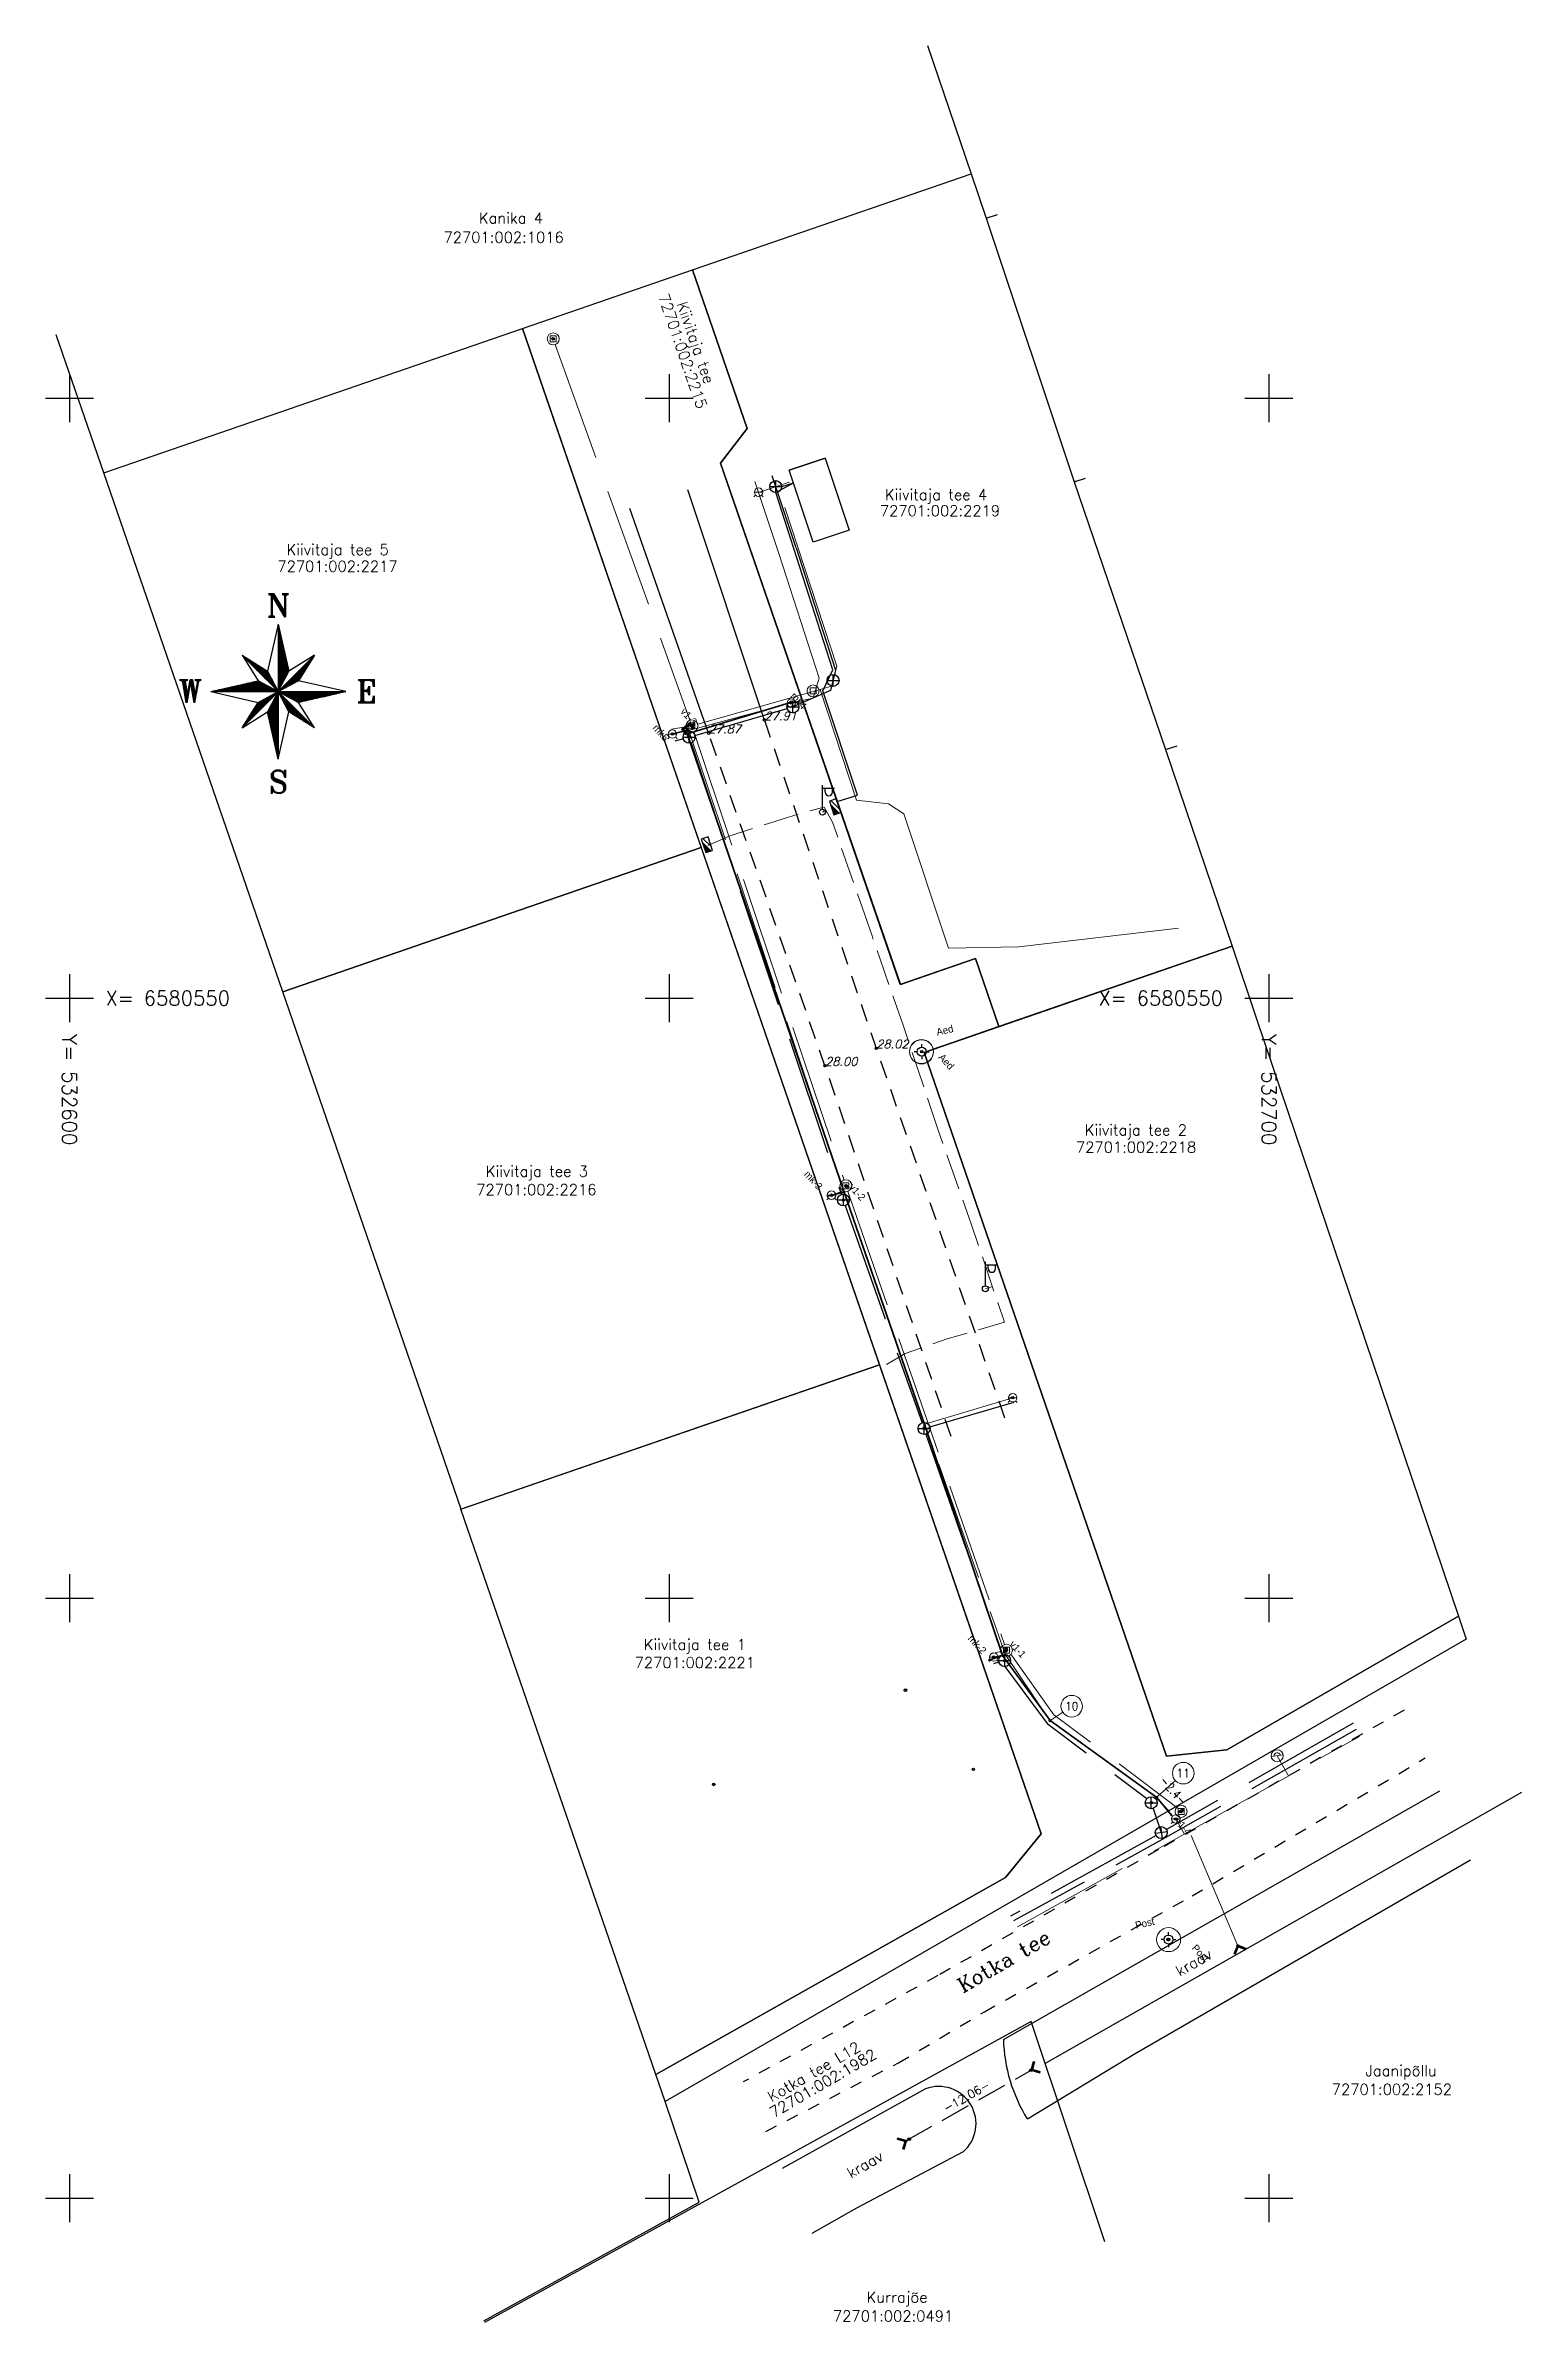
# Model space of a CAD drawing. Header units: metres. Extents: x 531237 to 6580596, y 532656 to 13161177.
# Drawn here: x 532598 to 532721.1, y 6580439.6 to 6580629.4 of the extents above; entities that cross this region are included whole.
import ezdxf
from ezdxf.enums import TextEntityAlignment as Align

# ---------------------------------------------------------------- set-up
doc = ezdxf.new("R2010")
doc.units = ezdxf.units.M
for name, pattern in [('-D-', [26, 10, -1.5, -1.5, 10, -3]), ('-K-', [26, 10, -1.5, -1.5, 10, -3]), ('-KS-', [26, 5, 5, -1.5, -1.5, 10, -3]), ('-V-', [26, 10, -1.5, -1.5, 10, -3]), ('ASFBET', [2.5, 1.5, -1]), ('KATASTRIPIIR', [0.02, 0.01, 0.01]), ('KRAAVIPERV', [0.02, 0.01, 0.01]), ('KRUUSKILL', [2, 1, -1]), ('MP_KBL', [18, 8, -2, 6, -2]), ('TRUUP', [3.5, 2.5, -1])]:
    doc.linetypes.add(name, pattern=pattern)
for name, color, linetype, lineweight in [('ABIJOONIS', 7, 'Continuous', 0), ('DKAEV', 3, 'Continuous', 13), ('DTRASS', 3, 'Continuous', 13), ('Level 1', 7, 'Continuous', 0), ('VKAEV', 7, 'Continuous', 13), ('VTRASS', 5, 'Continuous', 13)]:
    doc.layers.add(name, color=color, linetype=linetype, lineweight=lineweight)
for name, color, linetype in [('ALUSVORK', 1, 'Continuous'), ('joonside', 7, 'Continuous'), ('KKAEV', 7, 'Continuous'), ('KORGUS', 3, 'Continuous'), ('KTRASS', 1, 'Continuous'), ('mootkorg', 7, 'Continuous'), ('mootmpunkt', 3, 'Continuous'), ('mootnr', 2, 'Continuous'), ('MPKAABEL', 4, 'Continuous'), ('PIIR', 32, 'Continuous'), ('POST', 6, 'Continuous'), ('TEE', 122, 'Continuous'), ('TRUUP', 6, 'Continuous'), ('VEEKOGU', 5, 'Continuous'), ('vork', 15, 'Continuous'), ('VORMISTUS', 7, 'Continuous')]:
    doc.layers.add(name, color=color, linetype=linetype)
doc.styles.add('textstyle0', font='romant')
doc.styles.add('textstyle1', font='romant')
doc.styles.add('textstyle10', font='romant')
doc.styles.add('textstyle100', font='standard')
doc.styles.add('textstyle101', font='standard')
doc.styles.add('textstyle102', font='standard')
doc.styles.add('textstyle103', font='standard')
doc.styles.add('textstyle104', font='standard')
doc.styles.add('textstyle105', font='standard')
doc.styles.add('textstyle106', font='standard')
doc.styles.add('textstyle107', font='standard')
doc.styles.add('textstyle108', font='standard')
doc.styles.add('textstyle109', font='standard')
doc.styles.add('textstyle11', font='romant')
doc.styles.add('textstyle110', font='standard')
doc.styles.add('textstyle111', font='standard')
doc.styles.add('textstyle112', font='standard')
doc.styles.add('textstyle113', font='standard')
doc.styles.add('textstyle114', font='standard')
doc.styles.add('textstyle115', font='standard')
doc.styles.add('textstyle116', font='standard')
doc.styles.add('textstyle117', font='standard')
doc.styles.add('textstyle118', font='romans')
doc.styles.add('textstyle119', font='')
doc.styles.add('textstyle12', font='romant')
doc.styles.add('textstyle120', font='')
doc.styles.add('textstyle121', font='')
doc.styles.add('textstyle122', font='')
doc.styles.add('textstyle123', font='')
doc.styles.add('textstyle124', font='')
doc.styles.add('textstyle125', font='')
doc.styles.add('textstyle126', font='')
doc.styles.add('textstyle127', font='')
doc.styles.add('textstyle128', font='')
doc.styles.add('textstyle129', font='')
doc.styles.add('textstyle13', font='romant')
doc.styles.add('textstyle130', font='')
doc.styles.add('textstyle131', font='standard')
doc.styles.add('textstyle132', font='romanc')
doc.styles.add('textstyle133', font='romanc')
doc.styles.add('textstyle134', font='romanc')
doc.styles.add('textstyle135', font='romans')
doc.styles.add('textstyle136', font='romans')
doc.styles.add('textstyle137', font='standard')
doc.styles.add('textstyle138', font='standard')
doc.styles.add('textstyle139', font='romans')
doc.styles.add('textstyle14', font='romant')
doc.styles.add('textstyle140', font='romans')
doc.styles.add('textstyle141', font='romans')
doc.styles.add('textstyle142', font='romans')
doc.styles.add('textstyle143', font='')
doc.styles.add('textstyle144', font='')
doc.styles.add('textstyle145', font='')
doc.styles.add('textstyle146', font='')
doc.styles.add('textstyle15', font='romant')
doc.styles.add('textstyle2', font='romant')
doc.styles.add('textstyle20', font='romans')
doc.styles.add('textstyle21', font='romans')
doc.styles.add('textstyle22', font='romans')
doc.styles.add('textstyle23', font='romans')
doc.styles.add('textstyle24', font='romans')
doc.styles.add('textstyle25', font='romans')
doc.styles.add('textstyle26', font='romans')
doc.styles.add('textstyle27', font='romans')
doc.styles.add('textstyle28', font='romans')
doc.styles.add('textstyle29', font='romans')
doc.styles.add('textstyle3', font='romant')
doc.styles.add('textstyle30', font='romans')
doc.styles.add('textstyle31', font='romans')
doc.styles.add('textstyle32', font='romans')
doc.styles.add('textstyle33', font='romans')
doc.styles.add('textstyle34', font='romans')
doc.styles.add('textstyle35', font='romans')
doc.styles.add('textstyle36', font='romans')
doc.styles.add('textstyle37', font='romans')
doc.styles.add('textstyle38', font='standard')
doc.styles.add('textstyle39', font='standard')
doc.styles.add('textstyle4', font='romant')
doc.styles.add('textstyle40', font='standard')
doc.styles.add('textstyle41', font='standard')
doc.styles.add('textstyle42', font='standard')
doc.styles.add('textstyle43', font='standard')
doc.styles.add('textstyle44', font='standard')
doc.styles.add('textstyle45', font='standard')
doc.styles.add('textstyle46', font='standard')
doc.styles.add('textstyle47', font='standard')
doc.styles.add('textstyle48', font='standard')
doc.styles.add('textstyle49', font='standard')
doc.styles.add('textstyle5', font='romant')
doc.styles.add('textstyle50', font='standard')
doc.styles.add('textstyle51', font='standard')
doc.styles.add('textstyle52', font='standard')
doc.styles.add('textstyle53', font='standard')
doc.styles.add('textstyle54', font='standard')
doc.styles.add('textstyle55', font='standard')
doc.styles.add('textstyle56', font='standard')
doc.styles.add('textstyle57', font='standard')
doc.styles.add('textstyle58', font='standard')
doc.styles.add('textstyle59', font='standard')
doc.styles.add('textstyle6', font='romant')
doc.styles.add('textstyle60', font='standard')
doc.styles.add('textstyle61', font='standard')
doc.styles.add('textstyle62', font='standard')
doc.styles.add('textstyle63', font='standard')
doc.styles.add('textstyle64', font='standard')
doc.styles.add('textstyle65', font='standard')
doc.styles.add('textstyle66', font='standard')
doc.styles.add('textstyle67', font='standard')
doc.styles.add('textstyle68', font='standard')
doc.styles.add('textstyle69', font='standard')
doc.styles.add('textstyle7', font='romant')
doc.styles.add('textstyle70', font='standard')
doc.styles.add('textstyle71', font='standard')
doc.styles.add('textstyle72', font='standard')
doc.styles.add('textstyle73', font='standard')
doc.styles.add('textstyle74', font='standard')
doc.styles.add('textstyle75', font='standard')
doc.styles.add('textstyle76', font='standard')
doc.styles.add('textstyle77', font='standard')
doc.styles.add('textstyle78', font='standard')
doc.styles.add('textstyle79', font='standard')
doc.styles.add('textstyle8', font='romant')
doc.styles.add('textstyle80', font='standard')
doc.styles.add('textstyle81', font='standard')
doc.styles.add('textstyle82', font='standard')
doc.styles.add('textstyle83', font='standard')
doc.styles.add('textstyle84', font='standard')
doc.styles.add('textstyle85', font='standard')
doc.styles.add('textstyle86', font='standard')
doc.styles.add('textstyle87', font='standard')
doc.styles.add('textstyle88', font='standard')
doc.styles.add('textstyle89', font='standard')
doc.styles.add('textstyle9', font='romant')
doc.styles.add('textstyle90', font='standard')
doc.styles.add('textstyle91', font='standard')
doc.styles.add('textstyle92', font='standard')
doc.styles.add('textstyle93', font='standard')
doc.styles.add('textstyle94', font='standard')
doc.styles.add('textstyle95', font='standard')
doc.styles.add('textstyle96', font='standard')
doc.styles.add('textstyle97', font='standard')
doc.styles.add('textstyle98', font='standard')
doc.styles.add('textstyle99', font='standard')
doc.styles.get('textstyle119').set_extended_font_data('INTL_ENGINEERING')
doc.styles.get('textstyle120').set_extended_font_data('INTL_ENGINEERING')
doc.styles.get('textstyle121').set_extended_font_data('INTL_ENGINEERING')
doc.styles.get('textstyle122').set_extended_font_data('INTL_ENGINEERING')
doc.styles.get('textstyle123').set_extended_font_data('INTL_ENGINEERING')
doc.styles.get('textstyle124').set_extended_font_data('INTL_ENGINEERING')
doc.styles.get('textstyle125').set_extended_font_data('INTL_ENGINEERING')
doc.styles.get('textstyle126').set_extended_font_data('INTL_ENGINEERING')
doc.styles.get('textstyle127').set_extended_font_data('INTL_ENGINEERING')
doc.styles.get('textstyle128').set_extended_font_data('INTL_ENGINEERING')
doc.styles.get('textstyle129').set_extended_font_data('INTL_ENGINEERING')
doc.styles.get('textstyle130').set_extended_font_data('INTL_ENGINEERING')
doc.styles.get('textstyle143').set_extended_font_data('italic')
doc.styles.get('textstyle144').set_extended_font_data('italic')
doc.styles.get('textstyle145').set_extended_font_data('italic')
doc.styles.get('textstyle146').set_extended_font_data('italic')

# ---------------------------------------------------------------- blocks, each defined once
blk = doc.blocks.new('VKORIS')
at = {"color": 0, "linetype": 'Continuous'}
for p, q in [((0, 4), (0, -4)), ((-4, 0), (4, 0))]:
    blk.add_line(p, q, dxfattribs=at)
blk = doc.blocks.new('KAKAEV')
at = {"color": 0, "linetype": 'Continuous'}
for p, q in [((-1, 0), (1, 0)), ((0, -1), (0, 1))]:
    blk.add_line(p, q, dxfattribs=at)
blk.add_circle((0, 0), 1, dxfattribs=at)
blk = doc.blocks.new('THYDRK')
at = {"color": 0}
blk.add_line((-1, 0), (1, 0), dxfattribs=at)
blk.add_lwpolyline([(-0.5, 0, 1), (0.5, 0)], format="xyb", dxfattribs=at)
blk.add_circle((0, 0), 1, dxfattribs=at)
blk = doc.blocks.new('DRKAEV')
at = {"color": 0, "linetype": 'Continuous'}
for p, q in [((-0.5, -0.5), (-0.5, 0.5)), ((-0.5, 0.5), (0.5, 0.5)), ((0.5, 0.5), (0.5, -0.5)), ((0.5, -0.5), (-0.5, -0.5))]:
    blk.add_line(p, q, dxfattribs=at)
blk.add_circle((0, 0), 1, dxfattribs=at)
blk = doc.blocks.new('VESIIB')
at = {"color": 0, "linetype": 'Continuous'}
for p, q in [((-0.7, 0), (0.7, 0)), ((-0.49, -0.49), (-0.77, -0.77)), ((0.49, -0.49), (0.77, -0.77))]:
    blk.add_line(p, q, dxfattribs=at)
blk.add_circle((0, 0), 0.7, dxfattribs=at)
blk = doc.blocks.new('TORVAL')
at = {"color": 0, "linetype": 'Continuous', "lineweight": 0}
for p, q in [((-1.1, 0.9), (-0.9, 1.1)), ((-0.2, 0), (-1.1, 0.9)), ((-1.1, -0.9), (-0.2, 0)), ((-1.09, 0.89), (-0.79, 0.99)), ((-1.05, 0.85), (-0.75, 0.95)), ((-1.04, 0.96), (-0.83, 1.03)), ((-1.01, 0.81), (-0.71, 0.91)), ((0, 0), (-1, 1)), ((-1, -1), (0, 0)), ((-0.97, 0.77), (-0.67, 0.87)), ((-0.96, 1.04), (-0.87, 1.07)), ((-0.93, 0.73), (-0.63, 0.83)), ((0.2, 0), (-0.9, 1.1)), ((-0.9, -1.1), (0.2, 0)), ((-0.89, 0.69), (-0.59, 0.79)), ((-0.86, 0.65), (-0.55, 0.75)), ((-0.82, 0.61), (-0.51, 0.71)), ((-0.78, 0.57), (-0.47, 0.67)), ((-0.74, 0.54), (-0.43, 0.64)), ((-0.7, 0.5), (-0.39, 0.6)), ((-0.66, 0.46), (-0.35, 0.56)), ((-0.62, 0.42), (-0.31, 0.52)), ((-0.58, 0.38), (-0.28, 0.48)), ((-0.54, 0.34), (-0.24, 0.44)), ((-0.5, 0.3), (-0.2, 0.4)), ((-0.46, 0.26), (-0.16, 0.36)), ((-0.42, 0.22), (-0.12, 0.32)), ((-0.4, -0.2), (0.2, 0)), ((-0.38, 0.18), (-0.08, 0.28)), ((-0.34, 0.14), (-0.04, 0.24)), ((-0.32, -0.12), (0.16, 0.04)), ((-0.3, 0.1), (0, 0.2)), ((-0.26, 0.06), (0.04, 0.16)), ((-0.24, -0.04), (0.12, 0.08)), ((-0.22, 0.02), (0.08, 0.12)), ((-1.1, -0.9), (-0.5, -0.7)), ((-1.1, -0.9), (-0.9, -1.1)), ((-1.06, -0.94), (-0.58, -0.78)), ((-1.02, -0.82), (-0.42, -0.63)), ((-1.02, -0.98), (-0.66, -0.86)), ((-0.98, -1.02), (-0.74, -0.94)), ((-0.95, -0.75), (-0.35, -0.55)), ((-0.94, -1.06), (-0.82, -1.02)), ((-0.87, -0.67), (-0.27, -0.47)), ((-0.79, -0.59), (-0.19, -0.39)), ((-0.71, -0.51), (-0.11, -0.31)), ((-0.63, -0.43), (-0.03, -0.23)), ((-0.55, -0.35), (0.05, -0.15)), ((-0.47, -0.27), (0.13, -0.08))]:
    blk.add_line(p, q, dxfattribs=at)
blk = doc.blocks.new('SPYMAR')
at = {"color": 0, "linetype": 'Continuous'}
for p, q in [((-0.75, 0), (-1.25, 0)), ((0, 0.75), (0, 1.25)), ((0.75, 0), (1.25, 0)), ((0, -0.75), (0, -1.25))]:
    blk.add_line(p, q, dxfattribs=at)
for radius in [0.75, 0.044]:
    blk.add_circle((0, 0), radius, dxfattribs=at)
blk = doc.blocks.new('PIMIK')
at = {"color": 0, "linetype": 'Continuous', "lineweight": 0}
for p, q in [((-0.15, 0.9), (1, 0.9)), ((-0.15, -0.9), (-0.15, 0.9)), ((-0.15, 0.32), (0.42, 0.9)), ((-0.15, 0.4), (0.35, 0.9)), ((-0.15, 0.47), (0.28, 0.9)), ((-0.15, 0.54), (0.21, 0.9)), ((-0.15, 0.61), (0.14, 0.9)), ((-0.15, 0.68), (0.07, 0.9)), ((-0.15, 0.75), (0, 0.9)), ((-0.15, 0.82), (-0.07, 0.9)), ((-0.15, 0.89), (-0.14, 0.9)), ((-0.15, 0.25), (0.15, 0.55)), ((-0.15, 0.18), (0.15, 0.48)), ((-0.15, 0.11), (0.15, 0.41)), ((-0.15, 0.04), (0.15, 0.34)), ((-0.15, -0.03), (0.15, 0.27)), ((-0.15, -0.1), (0.15, 0.2)), ((-0.15, -0.17), (0.15, 0.13)), ((-0.15, -0.24), (0.15, 0.06)), ((0, -0.75), (0, 0.75)), ((0, 0.75), (1, 0.75)), ((0.15, 0.6), (1, 0.6)), ((0.15, -0.6), (0.15, 0.6)), ((0.2, 0.6), (0.49, 0.9)), ((0.27, 0.6), (0.56, 0.9)), ((0.34, 0.6), (0.63, 0.9)), ((0.41, 0.6), (0.71, 0.9)), ((0.48, 0.6), (0.78, 0.9)), ((0.55, 0.6), (0.85, 0.9)), ((0.62, 0.6), (0.92, 0.9)), ((0.69, 0.6), (0.99, 0.9)), ((0.76, 0.6), (1, 0.84)), ((0.83, 0.6), (1, 0.77)), ((0.9, 0.6), (1, 0.7)), ((0.97, 0.6), (1, 0.63)), ((1, 0.6), (1, 0.9)), ((-0.15, -0.31), (0.15, -0.01)), ((-0.15, -0.38), (0.15, -0.08)), ((-0.15, -0.46), (0.15, -0.15)), ((-0.15, -0.53), (0.15, -0.23)), ((-0.15, -0.6), (0.15, -0.3)), ((-0.15, -0.67), (0.15, -0.37)), ((-0.15, -0.74), (0.15, -0.44)), ((-0.15, -0.81), (0.15, -0.51)), ((-0.15, -0.88), (0.15, -0.58)), ((1, -0.9), (-0.15, -0.9)), ((-0.1, -0.9), (0.2, -0.6)), ((-0.03, -0.9), (0.27, -0.6)), ((1, -0.75), (0, -0.75)), ((0.04, -0.9), (0.34, -0.6)), ((0.11, -0.9), (0.41, -0.6)), ((1, -0.6), (0.15, -0.6)), ((0.18, -0.9), (0.48, -0.6)), ((0.25, -0.9), (0.55, -0.6)), ((0.32, -0.9), (0.62, -0.6)), ((0.4, -0.9), (0.69, -0.6)), ((0.47, -0.9), (0.76, -0.6)), ((0.54, -0.9), (0.83, -0.6)), ((0.61, -0.9), (0.91, -0.6)), ((0.68, -0.9), (0.98, -0.6)), ((0.75, -0.9), (1, -0.65)), ((0.82, -0.9), (1, -0.72)), ((0.89, -0.9), (1, -0.79)), ((0.96, -0.9), (1, -0.86)), ((1, -0.9), (1, -0.6))]:
    blk.add_line(p, q, dxfattribs=at)
blk = doc.blocks.new('PNOOL')
for p, q in [((-0.01, 5.62), (-0.9, 1.68)), ((-0.01, 5.62), (0.89, 1.68)), ((-0.01, 5.62), (-0.01, -5.63)), ((-3.02, 3.01), (3.01, -3.03)), ((-3.02, 3.01), (-0.9, 1.68)), ((-3.02, 3.01), (-1.69, 0.89)), ((3.01, 3.01), (-3.02, -3.03)), ((3.01, 3.01), (0.89, 1.68)), ((3.01, 3.01), (1.68, 0.89)), ((-5.63, -0.01), (-1.69, 0.89)), ((-0.01, -0.01), (-1.69, 0.89)), ((-0.9, 1.68), (-0.01, -0.01)), ((-0.01, -0.01), (0.89, 1.68)), ((1.68, 0.89), (-0.01, -0.01)), ((5.62, -0.01), (1.68, 0.89)), ((-5.63, -0.01), (-1.69, -0.91)), ((-5.63, -0.01), (5.62, -0.01)), ((-3.02, -3.03), (-1.69, -0.91)), ((-3.02, -3.03), (-0.9, -1.69)), ((-1.69, -0.91), (-0.01, -0.01)), ((-0.01, -0.01), (-0.9, -1.69)), ((-0.01, -5.63), (-0.9, -1.69)), ((-0.01, -0.01), (1.68, -0.91)), ((0.89, -1.69), (-0.01, -0.01)), ((-0.01, -5.63), (0.89, -1.69)), ((3.01, -3.03), (0.89, -1.69)), ((5.62, -0.01), (1.68, -0.91)), ((3.01, -3.03), (1.68, -0.91))]:
    blk.add_line(p, q)
at = {"color": 0}
for p, q in [((-0.01, 5.59), (0, 5.59)), ((-0.01, 5.55), (0.01, 5.55)), ((-0.01, 5.51), (0.02, 5.51)), ((-0.01, 5.48), (0.03, 5.48)), ((-0.01, 5.44), (0.04, 5.44)), ((-0.01, 5.4), (0.04, 5.4)), ((-0.01, 5.36), (0.05, 5.36)), ((-0.01, 5.32), (0.06, 5.32)), ((-0.01, 5.29), (0.07, 5.29)), ((-0.01, 5.25), (0.08, 5.25)), ((-0.01, 5.21), (0.09, 5.21)), ((-0.01, 5.18), (0.1, 5.18)), ((-0.01, 5.14), (0.1, 5.14)), ((-0.01, 5.1), (0.11, 5.1)), ((-0.01, 5.06), (0.12, 5.06)), ((-0.01, 5.03), (0.13, 5.03)), ((-0.01, 4.99), (0.14, 4.99)), ((-0.01, 4.95), (0.15, 4.95)), ((-0.01, 4.91), (0.16, 4.91)), ((-0.01, 4.88), (0.16, 4.88)), ((-0.01, 4.84), (0.17, 4.84)), ((-0.01, 4.8), (0.18, 4.8)), ((-0.01, 4.76), (0.19, 4.76)), ((-0.01, 4.73), (0.2, 4.73)), ((-0.01, 4.69), (0.21, 4.69)), ((-0.01, 4.65), (0.22, 4.65)), ((-0.01, 4.61), (0.22, 4.61)), ((-0.01, 4.57), (0.23, 4.57)), ((-0.01, 4.54), (0.24, 4.54)), ((-0.01, 4.5), (0.25, 4.5)), ((-0.01, 4.46), (0.26, 4.46)), ((-0.01, 4.43), (0.27, 4.43)), ((-0.01, 4.39), (0.28, 4.39)), ((-0.01, 4.35), (0.28, 4.35)), ((-0.01, 4.31), (0.29, 4.31)), ((-0.01, 4.28), (0.3, 4.28)), ((-0.01, 4.24), (0.31, 4.24)), ((-0.01, 4.2), (0.32, 4.2)), ((-0.01, 4.16), (0.33, 4.16)), ((-0.01, 4.12), (0.33, 4.12)), ((-0.01, 4.09), (0.34, 4.09)), ((-0.01, 4.05), (0.35, 4.05)), ((-0.01, 4.01), (0.36, 4.01)), ((-0.01, 3.98), (0.37, 3.98)), ((-0.01, 3.94), (0.38, 3.94)), ((-0.01, 3.9), (0.39, 3.9)), ((-0.01, 3.86), (0.39, 3.86)), ((-0.01, 3.82), (0.4, 3.82)), ((-3.01, 3), (-3.01, 3)), ((-2.98, 2.96), (-2.95, 2.96)), ((-2.94, 2.93), (-2.89, 2.93)), ((-2.9, 2.89), (-2.83, 2.89)), ((-2.86, 2.85), (-2.77, 2.85)), ((-2.83, 2.81), (-2.71, 2.81)), ((-2.79, 2.78), (-2.65, 2.78)), ((-2.75, 2.74), (-2.59, 2.74)), ((-2.71, 2.7), (-2.53, 2.7)), ((-2.68, 2.66), (-2.47, 2.66)), ((-2.64, 2.62), (-2.41, 2.62)), ((-2.6, 2.59), (-2.35, 2.59)), ((-2.56, 2.55), (-2.29, 2.55)), ((-2.53, 2.51), (-2.23, 2.51)), ((-2.49, 2.48), (-2.18, 2.48)), ((-2.45, 2.44), (-2.12, 2.44)), ((-2.41, 2.4), (-2.06, 2.4)), ((-2.38, 2.36), (-2, 2.36)), ((-2.34, 2.32), (-1.94, 2.32)), ((-2.3, 2.29), (-1.88, 2.29)), ((-2.26, 2.25), (-1.82, 2.25)), ((-2.23, 2.21), (-1.76, 2.21)), ((-2.19, 2.18), (-1.7, 2.18)), ((-2.15, 2.14), (-1.64, 2.14)), ((-2.11, 2.1), (-1.58, 2.1)), ((-2.08, 2.06), (-1.52, 2.06)), ((-2.04, 2.03), (-1.46, 2.03)), ((-2, 1.99), (-1.4, 1.99)), ((-1.96, 1.95), (-1.34, 1.95)), ((-1.93, 1.91), (-1.28, 1.91)), ((-0.01, 3.79), (0.41, 3.79)), ((-0.01, 3.75), (0.42, 3.75)), ((-0.01, 3.71), (0.43, 3.71)), ((-0.01, 3.68), (0.44, 3.68)), ((-0.01, 3.64), (0.45, 3.64)), ((-0.01, 3.6), (0.45, 3.6)), ((-0.01, 3.56), (0.46, 3.56)), ((-0.01, 3.53), (0.47, 3.53)), ((-0.01, 3.49), (0.48, 3.49)), ((-0.01, 3.45), (0.49, 3.45)), ((-0.01, 3.41), (0.5, 3.41)), ((-0.01, 3.38), (0.51, 3.38)), ((-0.01, 3.34), (0.51, 3.34)), ((-0.01, 3.3), (0.52, 3.3)), ((-0.01, 3.26), (0.53, 3.26)), ((-0.01, 3.23), (0.54, 3.23)), ((-0.01, 3.19), (0.55, 3.19)), ((-0.01, 3.15), (0.56, 3.15)), ((-0.01, 3.11), (0.57, 3.11)), ((-0.01, 3.07), (0.57, 3.07)), ((-0.01, 3.04), (0.58, 3.04)), ((-0.01, 3), (0.59, 3)), ((-0.01, 2.96), (0.6, 2.96)), ((-0.01, 2.93), (0.61, 2.93)), ((-0.01, 2.89), (0.62, 2.89)), ((-0.01, 2.85), (0.63, 2.85)), ((-0.01, 2.81), (0.63, 2.81)), ((-0.01, 2.78), (0.64, 2.78)), ((-0.01, 2.74), (0.65, 2.74)), ((-0.01, 2.7), (0.66, 2.7)), ((-0.01, 2.66), (0.67, 2.66)), ((-0.01, 2.62), (0.68, 2.62)), ((-0.01, 2.59), (0.69, 2.59)), ((-0.01, 2.55), (0.69, 2.55)), ((-0.01, 2.51), (0.7, 2.51)), ((-0.01, 2.48), (0.71, 2.48)), ((-0.01, 2.44), (0.72, 2.44)), ((-0.01, 2.4), (0.73, 2.4)), ((-0.01, 2.36), (0.74, 2.36)), ((-0.01, 2.32), (0.75, 2.32)), ((-0.01, 2.29), (0.75, 2.29)), ((-0.01, 2.25), (0.76, 2.25)), ((-0.01, 2.21), (0.77, 2.21)), ((-0.01, 2.18), (0.78, 2.18)), ((-0.01, 2.14), (0.79, 2.14)), ((-0.01, 2.1), (0.8, 2.1)), ((-0.01, 2.06), (0.81, 2.06)), ((-0.01, 2.03), (0.81, 2.03)), ((-0.01, 1.99), (0.82, 1.99)), ((-0.01, 1.95), (0.83, 1.95)), ((-0.01, 1.91), (0.84, 1.91)), ((1.92, 1.91), (2.32, 1.91)), ((1.95, 1.95), (2.35, 1.95)), ((1.99, 1.99), (2.37, 1.99)), ((2.03, 2.03), (2.39, 2.03)), ((2.07, 2.06), (2.42, 2.06)), ((2.1, 2.1), (2.44, 2.1)), ((2.14, 2.14), (2.46, 2.14)), ((2.18, 2.18), (2.49, 2.18)), ((2.22, 2.21), (2.51, 2.21)), ((2.25, 2.25), (2.54, 2.25)), ((2.29, 2.29), (2.56, 2.29)), ((2.33, 2.32), (2.58, 2.32)), ((2.37, 2.36), (2.61, 2.36)), ((2.4, 2.4), (2.63, 2.4)), ((2.44, 2.44), (2.65, 2.44)), ((2.48, 2.48), (2.68, 2.48)), ((2.52, 2.51), (2.7, 2.51)), ((2.55, 2.55), (2.72, 2.55)), ((2.59, 2.59), (2.75, 2.59)), ((2.63, 2.62), (2.77, 2.62)), ((2.67, 2.66), (2.79, 2.66)), ((2.7, 2.7), (2.82, 2.7)), ((2.74, 2.74), (2.84, 2.74)), ((2.78, 2.78), (2.87, 2.78)), ((2.82, 2.81), (2.89, 2.81)), ((2.85, 2.85), (2.91, 2.85)), ((2.89, 2.89), (2.94, 2.89)), ((2.93, 2.93), (2.96, 2.93)), ((2.97, 2.96), (2.98, 2.96)), ((3, 3), (3.01, 3)), ((-5.59, 0), (-0.02, 0)), ((-5.42, 0.04), (-0.09, 0.04)), ((-5.26, 0.07), (-0.16, 0.07)), ((-5.1, 0.11), (-0.23, 0.11)), ((-4.93, 0.15), (-0.3, 0.15)), ((-4.77, 0.19), (-0.37, 0.19)), ((-4.6, 0.23), (-0.44, 0.23)), ((-4.44, 0.26), (-0.51, 0.26)), ((-4.27, 0.3), (-0.59, 0.3)), ((-4.11, 0.34), (-0.66, 0.34)), ((-3.94, 0.38), (-0.73, 0.38)), ((-3.78, 0.41), (-0.8, 0.41)), ((-3.62, 0.45), (-0.87, 0.45)), ((-3.45, 0.49), (-0.94, 0.49)), ((-3.29, 0.53), (-1.01, 0.53)), ((-3.12, 0.56), (-1.08, 0.56)), ((-2.96, 0.6), (-1.15, 0.6)), ((-2.79, 0.64), (-1.22, 0.64)), ((-2.63, 0.68), (-1.29, 0.68)), ((-2.46, 0.71), (-1.36, 0.71)), ((-2.3, 0.75), (-1.43, 0.75)), ((-2.14, 0.79), (-1.5, 0.79)), ((-1.97, 0.82), (-1.57, 0.82)), ((-1.89, 1.88), (-1.22, 1.88)), ((-1.85, 1.84), (-1.16, 1.84)), ((-1.81, 1.8), (-1.1, 1.8)), ((-1.81, 0.86), (-1.64, 0.86)), ((-1.78, 1.76), (-1.04, 1.76)), ((-1.74, 1.73), (-0.98, 1.73)), ((-1.7, 1.69), (-0.92, 1.69)), ((-1.66, 1.65), (-0.89, 1.65)), ((-1.63, 1.61), (-0.87, 1.61)), ((-1.59, 1.57), (-0.85, 1.57)), ((-1.55, 1.54), (-0.83, 1.54)), ((-1.51, 1.5), (-0.81, 1.5)), ((-1.48, 1.46), (-0.79, 1.46)), ((-1.44, 1.43), (-0.77, 1.43)), ((-1.4, 1.39), (-0.75, 1.39)), ((-1.36, 1.35), (-0.73, 1.35)), ((-1.33, 1.31), (-0.71, 1.31)), ((-1.29, 1.28), (-0.69, 1.28)), ((-1.25, 1.24), (-0.67, 1.24)), ((-1.21, 1.2), (-0.65, 1.2)), ((-1.18, 1.16), (-0.63, 1.16)), ((-1.14, 1.12), (-0.61, 1.12)), ((-1.1, 1.09), (-0.59, 1.09)), ((-1.06, 1.05), (-0.57, 1.05)), ((-1.03, 1.01), (-0.55, 1.01)), ((-0.99, 0.98), (-0.53, 0.98)), ((-0.95, 0.94), (-0.51, 0.94)), ((-0.91, 0.9), (-0.49, 0.9)), ((-0.88, 0.86), (-0.47, 0.86)), ((-0.84, 0.82), (-0.45, 0.82)), ((-0.8, 0.79), (-0.43, 0.79)), ((-0.76, 0.75), (-0.41, 0.75)), ((-0.73, 0.71), (-0.39, 0.71)), ((-0.69, 0.68), (-0.37, 0.68)), ((-0.65, 0.64), (-0.35, 0.64)), ((-0.61, 0.6), (-0.33, 0.6)), ((-0.58, 0.56), (-0.31, 0.56)), ((-0.54, 0.53), (-0.29, 0.53)), ((-0.5, 0.49), (-0.27, 0.49)), ((-0.46, 0.45), (-0.25, 0.45)), ((-0.43, 0.41), (-0.23, 0.41)), ((-0.39, 0.38), (-0.21, 0.38)), ((-0.35, 0.34), (-0.19, 0.34)), ((-0.31, 0.3), (-0.17, 0.3)), ((-0.28, 0.26), (-0.15, 0.26)), ((-0.24, 0.23), (-0.13, 0.23)), ((-0.2, 0.19), (-0.11, 0.19)), ((-0.16, 0.15), (-0.09, 0.15)), ((-0.13, 0.11), (-0.07, 0.11)), ((-0.09, 0.07), (-0.05, 0.07)), ((-0.05, 0.04), (-0.03, 0.04)), ((-0.01, 1.88), (0.85, 1.88)), ((-0.01, 1.84), (0.86, 1.84)), ((-0.01, 1.8), (0.87, 1.8)), ((-0.01, 1.76), (0.87, 1.76)), ((-0.01, 1.73), (0.88, 1.73)), ((-0.01, 1.69), (0.89, 1.69)), ((-0.01, 1.65), (0.88, 1.65)), ((-0.01, 1.61), (0.86, 1.61)), ((-0.01, 1.57), (0.84, 1.57)), ((-0.01, 1.54), (0.82, 1.54)), ((-0.01, 1.5), (0.8, 1.5)), ((-0.01, 1.46), (0.78, 1.46)), ((-0.01, 1.43), (0.76, 1.43)), ((-0.01, 1.39), (0.74, 1.39)), ((-0.01, 1.35), (0.72, 1.35)), ((-0.01, 1.31), (0.7, 1.31)), ((-0.01, 1.28), (0.68, 1.28)), ((-0.01, 1.24), (0.66, 1.24)), ((-0.01, 1.2), (0.64, 1.2)), ((-0.01, 1.16), (0.62, 1.16)), ((-0.01, 1.12), (0.6, 1.12)), ((-0.01, 1.09), (0.58, 1.09)), ((-0.01, 1.05), (0.56, 1.05)), ((-0.01, 1.01), (0.54, 1.01)), ((-0.01, 0.98), (0.52, 0.98)), ((-0.01, 0.94), (0.5, 0.94)), ((-0.01, 0.9), (0.48, 0.9)), ((-0.01, 0.86), (0.46, 0.86)), ((-0.01, 0.82), (0.44, 0.82)), ((-0.01, 0.79), (0.42, 0.79)), ((-0.01, 0.75), (0.4, 0.75)), ((-0.01, 0.71), (0.38, 0.71)), ((-0.01, 0.68), (0.36, 0.68)), ((-0.01, 0.64), (0.34, 0.64)), ((-0.01, 0.6), (0.32, 0.6)), ((-0.01, 0.56), (0.3, 0.56)), ((-0.01, 0.53), (0.28, 0.53)), ((-0.01, 0.49), (0.26, 0.49)), ((-0.01, 0.45), (0.24, 0.45)), ((-0.01, 0.41), (0.22, 0.41)), ((-0.01, 0.38), (0.2, 0.38)), ((-0.01, 0.34), (0.18, 0.34)), ((-0.01, 0.3), (0.16, 0.3)), ((-0.01, 0.26), (0.14, 0.26)), ((-0.01, 0.23), (0.12, 0.23)), ((-0.01, 0.19), (0.1, 0.19)), ((-0.01, 0.15), (0.08, 0.15)), ((-0.01, 0.11), (0.06, 0.11)), ((-0.01, 0.07), (0.04, 0.07)), ((-0.01, 0.04), (0.02, 0.04)), ((-0.01, 0), (-0.01, 0)), ((-0.01, 0), (0, 0)), ((0, 0), (0.01, 0)), ((0.04, 0.04), (0.08, 0.04)), ((0.08, 0.07), (0.15, 0.07)), ((0.12, 0.11), (0.22, 0.11)), ((0.15, 0.15), (0.29, 0.15)), ((0.19, 0.19), (0.36, 0.19)), ((0.23, 0.23), (0.43, 0.23)), ((0.27, 0.26), (0.5, 0.26)), ((0.3, 0.3), (0.58, 0.3)), ((0.34, 0.34), (0.65, 0.34)), ((0.38, 0.38), (0.72, 0.38)), ((0.42, 0.41), (0.79, 0.41)), ((0.45, 0.45), (0.86, 0.45)), ((0.49, 0.49), (0.93, 0.49)), ((0.53, 0.53), (1, 0.53)), ((0.57, 0.56), (1.07, 0.56)), ((0.6, 0.6), (1.14, 0.6)), ((0.64, 0.64), (1.21, 0.64)), ((0.68, 0.68), (1.28, 0.68)), ((0.72, 0.71), (1.35, 0.71)), ((0.75, 0.75), (1.42, 0.75)), ((0.79, 0.79), (1.49, 0.79)), ((0.83, 0.82), (1.56, 0.82)), ((0.87, 0.86), (1.63, 0.86)), ((0.9, 0.9), (1.69, 0.9)), ((0.94, 0.94), (1.71, 0.94)), ((0.98, 0.98), (1.73, 0.98)), ((1.02, 1.01), (1.76, 1.01)), ((1.05, 1.05), (1.78, 1.05)), ((1.09, 1.09), (1.8, 1.09)), ((1.13, 1.12), (1.83, 1.12)), ((1.17, 1.16), (1.85, 1.16)), ((1.2, 1.2), (1.88, 1.2)), ((1.24, 1.24), (1.9, 1.24)), ((1.28, 1.28), (1.92, 1.28)), ((1.32, 1.31), (1.95, 1.31)), ((1.35, 1.35), (1.97, 1.35)), ((1.39, 1.39), (1.99, 1.39)), ((1.43, 1.43), (2.02, 1.43)), ((1.47, 1.46), (2.04, 1.46)), ((1.5, 1.5), (2.06, 1.5)), ((1.54, 1.54), (2.09, 1.54)), ((1.58, 1.57), (2.11, 1.57)), ((1.62, 1.61), (2.13, 1.61)), ((1.65, 1.65), (2.16, 1.65)), ((1.69, 1.69), (2.18, 1.69)), ((1.73, 1.73), (2.21, 1.73)), ((1.77, 1.76), (2.23, 1.76)), ((1.8, 1.8), (2.25, 1.8)), ((1.84, 1.84), (2.28, 1.84)), ((1.88, 1.88), (2.3, 1.88)), ((-2.3, -1.88), (-1.87, -1.88)), ((-2.27, -1.84), (-1.83, -1.84)), ((-2.25, -1.8), (-1.8, -1.8)), ((-2.23, -1.76), (-1.76, -1.76)), ((-2.2, -1.72), (-1.72, -1.72)), ((-2.18, -1.69), (-1.68, -1.69)), ((-2.16, -1.65), (-1.65, -1.65)), ((-2.13, -1.61), (-1.61, -1.61)), ((-2.11, -1.57), (-1.57, -1.57)), ((-2.09, -1.54), (-1.53, -1.54)), ((-2.06, -1.5), (-1.5, -1.5)), ((-2.04, -1.46), (-1.46, -1.46)), ((-2.02, -1.42), (-1.42, -1.42)), ((-1.99, -1.39), (-1.38, -1.39)), ((-1.97, -1.35), (-1.35, -1.35)), ((-1.94, -1.31), (-1.31, -1.31)), ((-1.92, -1.27), (-1.27, -1.27)), ((-1.9, -1.24), (-1.23, -1.24)), ((-1.87, -1.2), (-1.2, -1.2)), ((-1.85, -1.16), (-1.16, -1.16)), ((-1.83, -1.12), (-1.12, -1.12)), ((-1.8, -1.09), (-1.08, -1.09)), ((-1.78, -1.05), (-1.05, -1.05)), ((-1.76, -1.01), (-1.01, -1.01)), ((-1.73, -0.97), (-0.97, -0.97)), ((-1.71, -0.94), (-0.93, -0.94)), ((-1.68, -0.9), (-0.9, -0.9)), ((-1.6, -0.86), (-0.86, -0.86)), ((-1.53, -0.82), (-0.82, -0.82)), ((-1.46, -0.79), (-0.78, -0.79)), ((-1.39, -0.75), (-0.75, -0.75)), ((-1.32, -0.71), (-0.71, -0.71)), ((-1.25, -0.67), (-0.67, -0.67)), ((-1.18, -0.64), (-0.63, -0.64)), ((-1.11, -0.6), (-0.6, -0.6)), ((-1.04, -0.56), (-0.56, -0.56)), ((-0.97, -0.52), (-0.52, -0.52)), ((-0.9, -0.49), (-0.48, -0.49)), ((-0.9, -1.69), (-0.01, -1.69)), ((-0.9, -1.72), (-0.01, -1.72)), ((-0.89, -1.76), (-0.01, -1.76)), ((-0.88, -1.65), (-0.01, -1.65)), ((-0.88, -1.8), (-0.01, -1.8)), ((-0.87, -1.84), (-0.01, -1.84)), ((-0.86, -1.61), (-0.01, -1.61)), ((-0.86, -1.88), (-0.01, -1.88)), ((-0.84, -1.57), (-0.01, -1.57)), ((-0.83, -0.45), (-0.45, -0.45)), ((-0.82, -1.54), (-0.01, -1.54)), ((-0.8, -1.5), (-0.01, -1.5)), ((-0.78, -1.46), (-0.01, -1.46)), ((-0.76, -0.41), (-0.41, -0.41)), ((-0.76, -1.42), (-0.01, -1.42)), ((-0.74, -1.39), (-0.01, -1.39)), ((-0.72, -1.35), (-0.01, -1.35)), ((-0.7, -1.31), (-0.01, -1.31)), ((-0.69, -0.38), (-0.37, -0.38)), ((-0.68, -1.27), (-0.01, -1.27)), ((-0.66, -1.24), (-0.01, -1.24)), ((-0.64, -1.2), (-0.01, -1.2)), ((-0.62, -0.34), (-0.33, -0.34)), ((-0.62, -1.16), (-0.01, -1.16)), ((-0.6, -1.12), (-0.01, -1.12)), ((-0.58, -1.09), (-0.01, -1.09)), ((-0.56, -1.05), (-0.01, -1.05)), ((-0.55, -0.3), (-0.3, -0.3)), ((-0.54, -1.01), (-0.01, -1.01)), ((-0.52, -0.97), (-0.01, -0.97)), ((-0.5, -0.94), (-0.01, -0.94)), ((-0.48, -0.26), (-0.26, -0.26)), ((-0.48, -0.9), (-0.01, -0.9)), ((-0.46, -0.86), (-0.01, -0.86)), ((-0.44, -0.82), (-0.01, -0.82)), ((-0.42, -0.79), (-0.01, -0.79)), ((-0.41, -0.22), (-0.22, -0.22)), ((-0.4, -0.75), (-0.01, -0.75)), ((-0.38, -0.71), (-0.01, -0.71)), ((-0.36, -0.67), (-0.01, -0.67)), ((-0.34, -0.19), (-0.18, -0.19)), ((-0.34, -0.64), (-0.01, -0.64)), ((-0.32, -0.6), (-0.01, -0.6)), ((-0.3, -0.56), (-0.01, -0.56)), ((-0.28, -0.52), (-0.01, -0.52)), ((-0.27, -0.15), (-0.15, -0.15)), ((-0.26, -0.49), (-0.01, -0.49)), ((-0.24, -0.45), (-0.01, -0.45)), ((-0.22, -0.41), (-0.01, -0.41)), ((-0.2, -0.11), (-0.11, -0.11)), ((-0.2, -0.38), (-0.01, -0.38)), ((-0.18, -0.34), (-0.01, -0.34)), ((-0.16, -0.3), (-0.01, -0.3)), ((-0.14, -0.26), (-0.01, -0.26)), ((-0.13, -0.07), (-0.07, -0.07)), ((-0.12, -0.22), (-0.01, -0.22)), ((-0.1, -0.19), (-0.01, -0.19)), ((-0.08, -0.15), (-0.01, -0.15)), ((-0.06, -0.04), (-0.03, -0.04)), ((-0.06, -0.11), (-0.01, -0.11)), ((-0.04, -0.07), (-0.01, -0.07)), ((-0.02, -0.04), (-0.01, -0.04)), ((0.01, -0.04), (0.02, -0.04)), ((0.03, -0.07), (0.06, -0.07)), ((0.05, -0.04), (5.5, -0.04)), ((0.05, -0.11), (0.1, -0.11)), ((0.07, -0.15), (0.14, -0.15)), ((0.09, -0.19), (0.17, -0.19)), ((0.11, -0.22), (0.21, -0.22)), ((0.12, -0.07), (5.33, -0.07)), ((0.13, -0.26), (0.25, -0.26)), ((0.15, -0.3), (0.29, -0.3)), ((0.17, -0.34), (0.32, -0.34)), ((0.19, -0.11), (5.17, -0.11)), ((0.19, -0.38), (0.36, -0.38)), ((0.21, -0.41), (0.4, -0.41)), ((0.23, -0.45), (0.44, -0.45)), ((0.25, -0.49), (0.47, -0.49)), ((0.26, -0.15), (5, -0.15)), ((0.27, -0.52), (0.51, -0.52)), ((0.29, -0.56), (0.55, -0.56)), ((0.31, -0.6), (0.59, -0.6)), ((0.33, -0.19), (4.84, -0.19)), ((0.33, -0.64), (0.62, -0.64)), ((0.35, -0.67), (0.66, -0.67)), ((0.37, -0.71), (0.7, -0.71)), ((0.39, -0.75), (0.74, -0.75)), ((0.4, -0.22), (4.67, -0.22)), ((0.41, -0.79), (0.77, -0.79)), ((0.43, -0.82), (0.81, -0.82)), ((0.45, -0.86), (0.85, -0.86)), ((0.47, -0.26), (4.51, -0.26)), ((0.47, -0.9), (0.89, -0.9)), ((0.49, -0.94), (0.92, -0.94)), ((0.51, -0.97), (0.96, -0.97)), ((0.53, -1.01), (1, -1.01)), ((0.54, -0.3), (4.35, -0.3)), ((0.55, -1.05), (1.04, -1.05)), ((0.57, -1.09), (1.07, -1.09)), ((0.59, -1.12), (1.11, -1.12)), ((0.61, -0.34), (4.18, -0.34)), ((0.61, -1.16), (1.15, -1.16)), ((0.63, -1.2), (1.19, -1.2)), ((0.65, -1.24), (1.22, -1.24)), ((0.67, -1.27), (1.26, -1.27)), ((0.68, -0.38), (4.02, -0.38)), ((0.69, -1.31), (1.3, -1.31)), ((0.71, -1.35), (1.34, -1.35)), ((0.73, -1.39), (1.37, -1.39)), ((0.75, -0.41), (3.85, -0.41)), ((0.75, -1.42), (1.41, -1.42)), ((0.77, -1.46), (1.45, -1.46)), ((0.79, -1.5), (1.49, -1.5)), ((0.81, -1.54), (1.52, -1.54)), ((0.82, -0.45), (3.69, -0.45)), ((0.83, -1.57), (1.56, -1.57)), ((0.85, -1.61), (1.6, -1.61)), ((0.87, -1.65), (1.64, -1.65)), ((0.89, -0.49), (3.52, -0.49)), ((0.89, -1.69), (1.67, -1.69)), ((0.94, -1.72), (1.71, -1.72)), ((0.96, -0.52), (3.36, -0.52)), ((1, -1.76), (1.75, -1.76)), ((1.03, -0.56), (3.19, -0.56)), ((1.06, -1.8), (1.79, -1.8)), ((1.1, -0.6), (3.03, -0.6)), ((1.12, -1.84), (1.82, -1.84)), ((1.17, -0.64), (2.87, -0.64)), ((1.18, -1.88), (1.86, -1.88)), ((1.24, -0.67), (2.7, -0.67)), ((1.31, -0.71), (2.54, -0.71)), ((1.38, -0.75), (2.37, -0.75)), ((1.45, -0.79), (2.21, -0.79)), ((1.52, -0.82), (2.04, -0.82)), ((1.59, -0.86), (1.88, -0.86)), ((1.67, -0.9), (1.71, -0.9)), ((-3.01, -3), (-3, -3)), ((-2.98, -2.96), (-2.96, -2.96)), ((-2.96, -2.92), (-2.92, -2.92)), ((-2.93, -2.89), (-2.88, -2.89)), ((-2.91, -2.85), (-2.85, -2.85)), ((-2.89, -2.81), (-2.81, -2.81)), ((-2.86, -2.77), (-2.77, -2.77)), ((-2.84, -2.74), (-2.73, -2.74)), ((-2.82, -2.7), (-2.7, -2.7)), ((-2.79, -2.66), (-2.66, -2.66)), ((-2.77, -2.62), (-2.62, -2.62)), ((-2.75, -2.59), (-2.58, -2.59)), ((-2.72, -2.55), (-2.55, -2.55)), ((-2.7, -2.51), (-2.51, -2.51)), ((-2.68, -2.47), (-2.47, -2.47)), ((-2.65, -2.44), (-2.43, -2.44)), ((-2.63, -2.4), (-2.4, -2.4)), ((-2.6, -2.36), (-2.36, -2.36)), ((-2.58, -2.32), (-2.32, -2.32)), ((-2.56, -2.29), (-2.28, -2.29)), ((-2.53, -2.25), (-2.25, -2.25)), ((-2.51, -2.21), (-2.21, -2.21)), ((-2.49, -2.17), (-2.17, -2.17)), ((-2.46, -2.14), (-2.13, -2.14)), ((-2.44, -2.1), (-2.1, -2.1)), ((-2.42, -2.06), (-2.06, -2.06)), ((-2.39, -2.02), (-2.02, -2.02)), ((-2.37, -1.99), (-1.98, -1.99)), ((-2.35, -1.95), (-1.95, -1.95)), ((-2.32, -1.91), (-1.91, -1.91)), ((-0.85, -1.91), (-0.01, -1.91)), ((-0.85, -1.95), (-0.01, -1.95)), ((-0.84, -1.99), (-0.01, -1.99)), ((-0.83, -2.02), (-0.01, -2.02)), ((-0.82, -2.06), (-0.01, -2.06)), ((-0.81, -2.1), (-0.01, -2.1)), ((-0.8, -2.14), (-0.01, -2.14)), ((-0.79, -2.17), (-0.01, -2.17)), ((-0.79, -2.21), (-0.01, -2.21)), ((-0.78, -2.25), (-0.01, -2.25)), ((-0.77, -2.29), (-0.01, -2.29)), ((-0.76, -2.32), (-0.01, -2.32)), ((-0.75, -2.36), (-0.01, -2.36)), ((-0.74, -2.4), (-0.01, -2.4)), ((-0.73, -2.44), (-0.01, -2.44)), ((-0.73, -2.47), (-0.01, -2.47)), ((-0.72, -2.51), (-0.01, -2.51)), ((-0.71, -2.55), (-0.01, -2.55)), ((-0.7, -2.59), (-0.01, -2.59)), ((-0.69, -2.62), (-0.01, -2.62)), ((-0.68, -2.66), (-0.01, -2.66)), ((-0.67, -2.7), (-0.01, -2.7)), ((-0.67, -2.74), (-0.01, -2.74)), ((-0.66, -2.77), (-0.01, -2.77)), ((-0.65, -2.81), (-0.01, -2.81)), ((-0.64, -2.85), (-0.01, -2.85)), ((-0.63, -2.89), (-0.01, -2.89)), ((-0.62, -2.92), (-0.01, -2.92)), ((-0.61, -2.96), (-0.01, -2.96)), ((-0.61, -3), (-0.01, -3)), ((-0.6, -3.04), (-0.01, -3.04)), ((-0.59, -3.07), (-0.01, -3.07)), ((-0.58, -3.11), (-0.01, -3.11)), ((-0.57, -3.15), (-0.01, -3.15)), ((-0.56, -3.19), (-0.01, -3.19)), ((-0.55, -3.22), (-0.01, -3.22)), ((-0.55, -3.26), (-0.01, -3.26)), ((-0.54, -3.3), (-0.01, -3.3)), ((-0.53, -3.34), (-0.01, -3.34)), ((-0.52, -3.38), (-0.01, -3.38)), ((-0.51, -3.41), (-0.01, -3.41)), ((-0.5, -3.45), (-0.01, -3.45)), ((-0.49, -3.49), (-0.01, -3.49)), ((-0.49, -3.52), (-0.01, -3.52)), ((-0.48, -3.56), (-0.01, -3.56)), ((-0.47, -3.6), (-0.01, -3.6)), ((-0.46, -3.64), (-0.01, -3.64)), ((-0.45, -3.67), (-0.01, -3.67)), ((-0.44, -3.71), (-0.01, -3.71)), ((-0.43, -3.75), (-0.01, -3.75)), ((-0.43, -3.79), (-0.01, -3.79)), ((1.24, -1.91), (1.9, -1.91)), ((1.3, -1.95), (1.94, -1.95)), ((1.36, -1.99), (1.97, -1.99)), ((1.42, -2.02), (2.01, -2.02)), ((1.48, -2.06), (2.05, -2.06)), ((1.54, -2.1), (2.09, -2.1)), ((1.6, -2.14), (2.12, -2.14)), ((1.66, -2.17), (2.16, -2.17)), ((1.72, -2.21), (2.2, -2.21)), ((1.78, -2.25), (2.24, -2.25)), ((1.84, -2.29), (2.27, -2.29)), ((1.9, -2.32), (2.31, -2.32)), ((1.96, -2.36), (2.35, -2.36)), ((2.02, -2.4), (2.39, -2.4)), ((2.08, -2.44), (2.42, -2.44)), ((2.14, -2.47), (2.46, -2.47)), ((2.19, -2.51), (2.5, -2.51)), ((2.25, -2.55), (2.54, -2.55)), ((2.31, -2.59), (2.57, -2.59)), ((2.37, -2.62), (2.61, -2.62)), ((2.43, -2.66), (2.65, -2.66)), ((2.49, -2.7), (2.69, -2.7)), ((2.55, -2.74), (2.72, -2.74)), ((2.61, -2.77), (2.76, -2.77)), ((2.67, -2.81), (2.8, -2.81)), ((2.73, -2.85), (2.84, -2.85)), ((2.79, -2.89), (2.87, -2.89)), ((2.85, -2.92), (2.91, -2.92)), ((2.91, -2.96), (2.95, -2.96)), ((2.97, -3), (2.99, -3)), ((-0.42, -3.82), (-0.01, -3.82)), ((-0.41, -3.86), (-0.01, -3.86)), ((-0.4, -3.9), (-0.01, -3.9)), ((-0.39, -3.94), (-0.01, -3.94)), ((-0.38, -3.97), (-0.01, -3.97)), ((-0.38, -4.01), (-0.01, -4.01)), ((-0.37, -4.05), (-0.01, -4.05)), ((-0.36, -4.09), (-0.01, -4.09)), ((-0.35, -4.12), (-0.01, -4.12)), ((-0.34, -4.16), (-0.01, -4.16)), ((-0.33, -4.2), (-0.01, -4.2)), ((-0.32, -4.24), (-0.01, -4.24)), ((-0.32, -4.27), (-0.01, -4.27)), ((-0.31, -4.31), (-0.01, -4.31)), ((-0.3, -4.35), (-0.01, -4.35)), ((-0.29, -4.39), (-0.01, -4.39)), ((-0.28, -4.42), (-0.01, -4.42)), ((-0.27, -4.46), (-0.01, -4.46)), ((-0.26, -4.5), (-0.01, -4.5)), ((-0.26, -4.54), (-0.01, -4.54)), ((-0.25, -4.57), (-0.01, -4.57)), ((-0.24, -4.61), (-0.01, -4.61)), ((-0.23, -4.65), (-0.01, -4.65)), ((-0.22, -4.69), (-0.01, -4.69)), ((-0.21, -4.72), (-0.01, -4.72)), ((-0.2, -4.76), (-0.01, -4.76)), ((-0.2, -4.8), (-0.01, -4.8)), ((-0.19, -4.84), (-0.01, -4.84)), ((-0.18, -4.88), (-0.01, -4.88)), ((-0.17, -4.91), (-0.01, -4.91)), ((-0.16, -4.95), (-0.01, -4.95)), ((-0.15, -4.99), (-0.01, -4.99)), ((-0.14, -5.02), (-0.01, -5.02)), ((-0.14, -5.06), (-0.01, -5.06)), ((-0.13, -5.1), (-0.01, -5.1)), ((-0.12, -5.14), (-0.01, -5.14)), ((-0.11, -5.17), (-0.01, -5.17)), ((-0.1, -5.21), (-0.01, -5.21)), ((-0.09, -5.25), (-0.01, -5.25)), ((-0.08, -5.29), (-0.01, -5.29)), ((-0.08, -5.32), (-0.01, -5.32)), ((-0.07, -5.36), (-0.01, -5.36)), ((-0.06, -5.4), (-0.01, -5.4)), ((-0.05, -5.44), (-0.01, -5.44)), ((-0.04, -5.47), (-0.01, -5.47)), ((-0.03, -5.51), (-0.01, -5.51)), ((-0.02, -5.55), (-0.01, -5.55)), ((-0.02, -5.59), (-0.01, -5.59)), ((-0.01, -5.62), (-0.01, -5.62))]:
    blk.add_line(p, q, dxfattribs=at)
for s, style, p in [('N', 'textstyle9', (-0.01, 7.19)), ('N', 'textstyle0', (-0.01, 7.14)), ('N', 'textstyle13', (0.04, 7.19)), ('N', 'textstyle5', (0.04, 7.14)), ('W', 'textstyle8', (-7.35, 0.04)), ('W', 'textstyle2', (-7.35, -0.01)), ('W', 'textstyle12', (-7.31, 0.04)), ('W', 'textstyle4', (-7.31, -0.01)), ('E', 'textstyle10', (7.34, 0.04)), ('E', 'textstyle3', (7.34, -0.01)), ('E', 'textstyle14', (7.39, 0.04)), ('E', 'textstyle6', (7.39, -0.01)), ('S', 'textstyle11', (-0.01, -7.51)), ('S', 'textstyle1', (-0.01, -7.55)), ('S', 'textstyle15', (0.04, -7.51)), ('S', 'textstyle7', (0.04, -7.55))]:
    blk.add_text(s, height=1.88, dxfattribs=dict(style=style)).set_placement(p, align=Align.MIDDLE_CENTER)
blk = doc.blocks.new('elplk')
at = {"color": 0, "linetype": 'Continuous'}
for p, q in [((1.19, 0.6), (-1.19, 0.6)), ((-1.19, 0.6), (-1.19, -0.6)), ((-1.19, -0.3), (0.59, 0.6)), ((0.52, 0.56), (-1.19, 0.56)), ((0.46, 0.53), (-1.19, 0.53)), ((0.39, 0.5), (-1.19, 0.5)), ((0.32, 0.46), (-1.19, 0.46)), ((0.25, 0.43), (-1.19, 0.43)), ((0.19, 0.39), (-1.19, 0.39)), ((0.12, 0.36), (-1.19, 0.36)), ((0.05, 0.33), (-1.19, 0.33)), ((-0.02, 0.29), (-1.19, 0.29)), ((-0.08, 0.26), (-1.19, 0.26)), ((-0.15, 0.23), (-1.19, 0.23)), ((-0.22, 0.19), (-1.19, 0.19)), ((-0.29, 0.16), (-1.19, 0.16)), ((-0.35, 0.12), (-1.19, 0.12)), ((-0.42, 0.09), (-1.19, 0.09)), ((-0.49, 0.06), (-1.19, 0.06)), ((-0.56, 0.02), (-1.19, 0.02)), ((-0.59, -0.6), (1.19, 0.3)), ((1.19, -0.6), (1.19, 0.6)), ((-0.62, -0.01), (-1.19, -0.01)), ((-0.69, -0.04), (-1.19, -0.04)), ((-0.76, -0.08), (-1.19, -0.08)), ((-0.83, -0.11), (-1.19, -0.11)), ((-0.89, -0.14), (-1.19, -0.14)), ((-0.96, -0.18), (-1.19, -0.18)), ((-1.03, -0.21), (-1.19, -0.21)), ((-1.1, -0.25), (-1.19, -0.25)), ((-1.16, -0.28), (-1.19, -0.28)), ((-1.19, -0.6), (1.19, -0.6))]:
    blk.add_line(p, q, dxfattribs=at)
blk = doc.blocks.new('PUPOST')
at = {"color": 0, "linetype": 'Continuous'}
blk.add_circle((0, 0), 0.5, dxfattribs=at)
blk = doc.blocks.new('VAPOST')
at = {"color": 0, "linetype": 'Continuous'}
for p, q in [((0, 0.5), (0, 4.5)), ((0, 4), (2, 4)), ((0.45, 3.36), (0.45, 4)), ((1.68, 3.36), (1.68, 4))]:
    blk.add_line(p, q, dxfattribs=at)
blk.add_arc((1.07, 3.36), 0.613, 180, 0, dxfattribs=at)

msp = doc.modelspace()

# ---------------------------------------------------------------- linework, layer by layer
for p, q in [((532663, 6580595), (532660, 6580594)), ((532660, 6580594), (532663, 6580595)), ((532663, 6580595), (532665, 6580589)), ((532662, 6580588), (532660, 6580594)), ((532665, 6580589), (532662, 6580588))]:
    msp.add_line(p, q)
at = {"layer": 'ABIJOONIS', "color": 5}
for p, q in [((532681.83, 6580489.84), (532682.81, 6580490.49)), ((532690.72, 6580483.46), (532692.2, 6580484.8))]:
    msp.add_line(p, q, dxfattribs=at)
for centre, radius in [((532683.56, 6580490.99), 0.9), ((532681.75, 6580489.79), 0.1), ((532692.86, 6580485.41), 0.9), ((532690.65, 6580483.39), 0.1)]:
    msp.add_circle(centre, radius, dxfattribs=at)
at = {"layer": 'DTRASS'}
for p, q in [((532663.97, 6580577.66), (532659.63, 6580590.88)), ((532663.54, 6580575.99), (532663.97, 6580577.66)), ((532662.58, 6580575.73), (532652.38, 6580572.83)), ((532662.58, 6580575.73), (532663.54, 6580575.99)), ((532662.58, 6580575.73), (532665.61, 6580566.49)), ((532665.61, 6580566.49), (532668.29, 6580566.19)), ((532668.29, 6580566.19), (532669.57, 6580565.37)), ((532669.57, 6580565.37), (532673.28, 6580554.16)), ((532679.15, 6580554.28), (532692.45, 6580555.84)), ((532673.28, 6580554.16), (532679.15, 6580554.28))]:
    msp.add_line(p, q, dxfattribs=at)
at = {"layer": 'DTRASS', "linetype": '-D-'}
for points in [[(532640.5, 6580604.47), (532651.73, 6580573.16)], [(532651.4, 6580572.61), (532650.19, 6580572.41)], [(532652.06, 6580572.22), (532664.58, 6580534.84)], [(532664.9, 6580533.89), (532677.96, 6580496.13)], [(532677.64, 6580495.55), (532676.92, 6580495.39)], [(532697.42, 6580471.02), (532692.87, 6580481.77)]]:
    msp.add_lwpolyline(points, dxfattribs=at)
at = {"layer": 'DTRASS', "linetype": '-D-', "flags": 128}
msp.add_lwpolyline([(532678.49, 6580495.32), (532682.07, 6580490.28), (532692.43, 6580482.48)], dxfattribs=at)
at = {"layer": 'KORGUS', "linetype": 'Continuous'}
for centre in [(532653.28, 6580572.08), (532657.94, 6580573.17), (532667.26, 6580545.82), (532662.99, 6580544.37)]:
    msp.add_circle(centre, 0.1, dxfattribs=at)
at = {"layer": 'KTRASS'}
for p, q in [((532660.58, 6580587.53), (532658.58, 6580593.53)), ((532659.38, 6580592.63), (532660.35, 6580592.95)), ((532660.58, 6580587.53), (532663.86, 6580577.33)), ((532663.86, 6580577.33), (532663.46, 6580575.63)), ((532663.46, 6580575.63), (532660.32, 6580574.28))]:
    msp.add_line(p, q, dxfattribs=at)
at = {"layer": 'KTRASS', "linetype": '-K-'}
for points in [[(532652.14, 6580571.89), (532659.84, 6580574.14)], [(532651.18, 6580571.62), (532650.46, 6580571.42)], [(532651.82, 6580571.28), (532664.36, 6580533.65)], [(532664.68, 6580532.71), (532671.08, 6580514.61)], [(532671.73, 6580514.28), (532678.75, 6580516.34)], [(532671.41, 6580513.67), (532677.8, 6580495.27)]]:
    msp.add_lwpolyline(points, dxfattribs=at)
at = {"layer": 'KTRASS', "linetype": '-K-', "flags": 128}
for points in [[(532677.49, 6580494.66), (532677.04, 6580494.52)], [(532677.97, 6580494.3), (532681.5, 6580489.54), (532689.83, 6580483.3)]]:
    msp.add_lwpolyline(points, dxfattribs=at)
at = {"layer": 'KTRASS', "color": 3, "linetype": '-KS-', "flags": 128}
msp.add_lwpolyline([(532707.27, 6580489.04), (532691.36, 6580480.01), (532678.71, 6580473.11)], dxfattribs=at)
at = {"layer": 'KTRASS', "color": 3, "linetype": '-K-'}
for points in [[(532707.02, 6580489.57), (532691.47, 6580480.71)], [(532690.35, 6580482.48), (532691.03, 6580480.46)], [(532690.59, 6580480.22), (532678.47, 6580473.5)]]:
    msp.add_lwpolyline(points, dxfattribs=at)
at = {"layer": 'Level 1', "color": 2, "linetype": 'Continuous', "lineweight": 53}
for p, q in [((532651.51, 6580572.04), (532660.03, 6580574.61)), ((532650.28, 6580572.03), (532651.43, 6580572.31)), ((532651.42, 6580572.63), (532651.43, 6580572.31)), ((532651.43, 6580572.31), (532651.51, 6580572.04)), ((532651.51, 6580572.04), (532664.6, 6580533.84)), ((532663.22, 6580533.51), (532664.6, 6580533.84)), ((532664.6, 6580533.84), (532671.42, 6580514.09)), ((532671.42, 6580514.09), (532671.73, 6580514.18)), ((532671.42, 6580514.09), (532677.8, 6580495.23)), ((532677.8, 6580495.23), (532676.68, 6580494.83)), ((532677.8, 6580495.23), (532681.75, 6580489.79)), ((532681.75, 6580489.79), (532690.65, 6580483.39)), ((532690.65, 6580483.39), (532691.85, 6580481.94))]:
    msp.add_line(p, q, dxfattribs=at)
at = {"layer": 'Level 1', "color": 2, "linetype": 'Continuous', "lineweight": 0}
for centre, radius in [((532660.03, 6580574.61), 0.05), ((532650.28, 6580572.03), 0.05), ((532651.42, 6580572.63), 0.05), ((532651.43, 6580572.31), 0.05), ((532651.51, 6580572.04), 0.05), ((532671.03, 6580545.55), 1), ((532671.04, 6580545.52), 1), ((532663.22, 6580533.51), 0.05), ((532664.6, 6580533.84), 0.05), ((532671.42, 6580514.09), 0.05), ((532676.68, 6580494.83), 0.05), ((532677.8, 6580495.23), 0.05), ((532681.75, 6580489.79), 0.05), ((532690.65, 6580483.39), 0.05), ((532691.85, 6580481.94), 0.05), ((532691.64, 6580471.54), 1), ((532691.64, 6580471.54), 1)]:
    msp.add_circle(centre, radius, dxfattribs=at)
for p in [(532660.03, 6580574.61), (532650.28, 6580572.03), (532651.42, 6580572.63), (532651.43, 6580572.31), (532651.51, 6580572.04), (532671.03, 6580545.55), (532691.64, 6580471.54)]:
    msp.add_point(p, dxfattribs=at)
at = {"layer": 'Level 1', "color": 2, "linetype": 'Continuous', "lineweight": 53}
for p in [(532671.04, 6580545.52), (532663.22, 6580533.51), (532664.6, 6580533.84), (532671.42, 6580514.09), (532676.68, 6580494.83), (532677.8, 6580495.23), (532681.75, 6580489.79), (532690.65, 6580483.39), (532691.85, 6580481.94), (532691.64, 6580471.54)]:
    msp.add_point(p, dxfattribs=at)
at = {"layer": 'mootmpunkt'}
for centre in [(532640.32, 6580604.96), (532640.33, 6580604.94), (532660.18, 6580574.6), (532660.32, 6580574.28), (532650.27, 6580572.01), (532651.66, 6580571.75), (532651.89, 6580572.71), (532651.9, 6580572.69), (532651.97, 6580572.76), (532671.06, 6580545.54), (532664.73, 6580534.36), (532664.74, 6580534.37), (532664.76, 6580534.35), (532664.8, 6580534.29), (532663.53, 6580533.58), (532664.52, 6580533.18), (532678.64, 6580516.7), (532671.25, 6580514.14), (532677.06, 6580495.09), (532677.97, 6580494.8), (532678.06, 6580495.61), (532678.07, 6580495.78), (532678.1, 6580495.7), (532678.12, 6580495.66), (532669.7, 6580492.33), (532653.7, 6580484.47), (532675.36, 6580485.73), (532690.19, 6580482.95), (532692.24, 6580481.6), (532692.63, 6580482.2), (532692.68, 6580482.23), (532692.7, 6580482.22), (532692.75, 6580482.31), (532691.6, 6580471.55), (532691.63, 6580471.55), (532697.42, 6580471.02), (532680.15, 6580460.65), (532680.23, 6580460.68), (532669.72, 6580454.76), (532670.01, 6580454.91)]:
    msp.add_circle(centre, 0.1, dxfattribs=at)
at = {"layer": 'MPKAABEL', "color": 4}
for p, q in [((532658.88, 6580592.13), (532660.35, 6580592.95)), ((532663.65, 6580577.37), (532658.88, 6580592.13)), ((532662.81, 6580575.6), (532663.65, 6580577.37)), ((532665.71, 6580566.92), (532662.81, 6580575.6)), ((532664.01, 6580566.4), (532665.71, 6580566.92))]:
    msp.add_line(p, q, dxfattribs=at)
at = {"layer": 'MPKAABEL', "color": 1, "linetype": 'MP_KBL', "lineweight": 0, "ltscale": 0.5, "flags": 128}
for points in [[(532653.21, 6580562.73), (532654.99, 6580563.51), (532661.32, 6580565.51), (532662.93, 6580565.92), (532663.61, 6580564.67), (532666.92, 6580555.18), (532667.59, 6580553.26), (532669.47, 6580547.82), (532670.11, 6580545.93), (532672.38, 6580539.16), (532675.17, 6580531.18), (532675.83, 6580529.28), (532677.96, 6580522.99), (532673.18, 6580521.6), (532669.67, 6580520.39), (532668.13, 6580519.48)], [(532653.21, 6580562.73), (532654.99, 6580563.51), (532661.32, 6580565.51), (532662.93, 6580565.92), (532663.61, 6580564.67), (532666.92, 6580555.18), (532667.59, 6580553.26), (532669.47, 6580547.82), (532670.11, 6580545.93), (532672.38, 6580539.16), (532675.17, 6580531.18), (532675.83, 6580529.28), (532677.96, 6580522.99), (532673.18, 6580521.6), (532669.67, 6580520.39), (532668.13, 6580519.48)], [(532662.78, 6580565.5), (532663.07, 6580565.66)], [(532676.36, 6580525.78), (532676.95, 6580525.98)], [(532676.36, 6580525.78), (532676.95, 6580525.98)]]:
    msp.add_lwpolyline(points, dxfattribs=at)
at = {"layer": 'PIIR', "linetype": 'KATASTRIPIIR'}
msp.add_line((532671.53, 6580629.39), (532675.17, 6580618.7), dxfattribs=at)
at = {"layer": 'PIIR'}
for p, q in [((532676.42, 6580614.99), (532677.37, 6580615.31)), ((532683.77, 6580593.02), (532684.72, 6580593.34)), ((532691.39, 6580570.72), (532692.34, 6580571.04))]:
    msp.add_line(p, q, dxfattribs=at)
at = {"layer": 'PIIR', "linetype": 'KATASTRIPIIR'}
for points in [[(532651.94, 6580610.69), (532675.17, 6580618.69), (532676.42, 6580614.99), (532683.77, 6580593.02), (532691.39, 6580570.72), (532696.93, 6580554.34), (532677.48, 6580547.63), (532675.54, 6580553.3), (532669.27, 6580551.14), (532654.29, 6580594.58), (532656.5, 6580597.46)], [(532637.76, 6580605.81), (532652.66, 6580562.56), (532617.78, 6580550.54), (532602.87, 6580593.78), (532637.76, 6580605.81), (532637.76, 6580605.81)], [(532617.78, 6580550.54), (532652.66, 6580562.56), (532667.53, 6580519.44), (532632.65, 6580507.41)], [(532671.25, 6580545.48), (532696.93, 6580554.34), (532698.98, 6580548.27), (532715.8, 6580498.51), (532696.48, 6580487.37), (532691.47, 6580486.82)], [(532632.64, 6580507.41), (532667.53, 6580519.44), (532681, 6580480.37), (532678.04, 6580476.73), (532648.89, 6580460.3)]]:
    msp.add_lwpolyline(points, close=True, dxfattribs=at)
for points in [[(532637.76, 6580605.81), (532651.94, 6580610.69), (532656.5, 6580597.46), (532654.29, 6580594.58), (532669.29, 6580551.15), (532675.53, 6580553.31), (532677.48, 6580547.63), (532671.25, 6580545.48), (532691.47, 6580486.82), (532696.48, 6580487.37), (532715.8, 6580498.51), (532716.45, 6580496.58), (532649.66, 6580458.06), (532648.89, 6580460.3), (532678.04, 6580476.73), (532681, 6580480.37), (532637.76, 6580605.8)], [(532602.87, 6580593.78), (532598.89, 6580605.29)], [(532671.81, 6580545.68), (532677.48, 6580547.63), (532675.54, 6580553.3), (532669.29, 6580551.15)], [(532721.06, 6580483.8), (532681.35, 6580461.21)], [(532686.33, 6580446.36), (532680.17, 6580464.73), (532634.59, 6580439.64)], [(532634.54, 6580439.76), (532652.51, 6580449.66), (532649.66, 6580458.06)]]:
    msp.add_lwpolyline(points, dxfattribs=at)
at = {"layer": 'PIIR', "linetype": 'Continuous'}
for p in [(532675.17, 6580618.7), (532602.87, 6580593.78), (532683.84, 6580593.07), (532625.02, 6580529.54), (532649.66, 6580458.06)]:
    msp.add_point(p, dxfattribs=at)
at = {"layer": 'TEE'}
for p, q in [((532657.94, 6580573.17), (532651.55, 6580592.37)), ((532653.28, 6580572.08), (532646.71, 6580590.82))]:
    msp.add_line(p, q, dxfattribs=at)
at = {"layer": 'TEE', "linetype": 'ASFBET', "flags": 128}
for points in [[(532673.5, 6580513.48), (532662.99, 6580544.37), (532653.28, 6580572.08)], [(532657.94, 6580573.17), (532667.26, 6580545.82), (532678.26, 6580514.17)]]:
    msp.add_lwpolyline(points, dxfattribs=at)
at = {"layer": 'TEE', "color": 8, "linetype": 'KRUUSKILL'}
for points in [[(532711.27, 6580490.66), (532690.8, 6580479.04), (532672.4, 6580468.54), (532656.18, 6580459.69)], [(532658.05, 6580455.55), (532669.11, 6580461.27), (532676.29, 6580465.53), (532693.61, 6580475.18), (532713.04, 6580486.68)]]:
    msp.add_lwpolyline(points, dxfattribs=at)
at = {"layer": 'TRUUP', "linetype": 'TRUUP'}
msp.add_lwpolyline([(532669.72, 6580454.76), (532680.23, 6580460.68)], dxfattribs=at)
at = {"layer": 'VEEKOGU', "color": 8, "linetype": 'KRAAVIPERV'}
for points in [[(532677.86, 6580463.23), (532714.25, 6580483.94)], [(532679.86, 6580456.61), (532688.85, 6580462.06), (532716.8, 6580478.2)], [(532671.38, 6580459.1), (532659.43, 6580452.48)], [(532674.51, 6580453.85), (532665.63, 6580449.15), (532661.88, 6580447.04)]]:
    msp.add_lwpolyline(points, dxfattribs=at)
for centre, radius, start, end in [((532691.07, 6580463.59), 13.21, 181.575, 211.9314), ((532672.48, 6580456.2), 3.1, 310.725, 110.7651)]:
    msp.add_arc(centre, radius, start, end, dxfattribs=at)
at = {"layer": 'VTRASS'}
for p, q in [((532659.15, 6580587.05), (532657.15, 6580593.05)), ((532660, 6580593), (532657.45, 6580592.15)), ((532659.15, 6580587.05), (532662.49, 6580576.67)), ((532662.49, 6580576.67), (532662, 6580575)), ((532662, 6580575), (532660.18, 6580574.6))]:
    msp.add_line(p, q, dxfattribs=at)
at = {"layer": 'VTRASS', "linetype": '-V-'}
for points in [[(532660.18, 6580574.6), (532651.65, 6580572.31)], [(532650.27, 6580572.01), (532651.65, 6580572.31)], [(532663.53, 6580533.58), (532664.53, 6580533.94)], [(532677.06, 6580495.09), (532678, 6580495.34)]]:
    msp.add_lwpolyline(points, dxfattribs=at)
at = {"layer": 'VTRASS', "linetype": '-V-', "flags": 128}
for points in [[(532651.65, 6580572.31), (532651.42, 6580572.63)], [(532651.42, 6580572.63), (532651.65, 6580572.31), (532664.53, 6580533.94), (532678, 6580495.34), (532681.75, 6580489.79), (532690.65, 6580483.39), (532692.24, 6580481.6)], [(532671.31, 6580514.5), (532678.64, 6580516.7)]]:
    msp.add_lwpolyline(points, dxfattribs=at)
at = {"layer": 'VTRASS', "color": 3, "linetype": '-V-'}
for points in [[(532679.03, 6580472.6), (532692.93, 6580480.32), (532707.55, 6580488.47)], [(532700.69, 6580486.87), (532701.64, 6580485.18)], [(532692.24, 6580481.6), (532692.95, 6580480.33)]]:
    msp.add_lwpolyline(points, dxfattribs=at)

# ---------------------------------------------------------------- block references
at = {"layer": 'ALUSVORK', "xscale": 0.5, "yscale": 0.5}
for p in [(532671.06, 6580545.54), (532691.63, 6580471.55)]:
    msp.add_blockref('SPYMAR', p, dxfattribs=at)
at = {"layer": 'DKAEV', "xscale": 0.5, "yscale": 0.5}
for p in [(532640.33, 6580604.94), (532662, 6580575.6), (532651.9, 6580572.69), (532664.74, 6580534.37), (532678.12, 6580495.66), (532692.68, 6580482.23)]:
    msp.add_blockref('DRKAEV', p, dxfattribs=at)
at = {"layer": 'DTRASS', "linetype": '-D-', "xscale": 0.500000000149841, "yscale": 0.5, "rotation": 112.5022873375557}
msp.add_blockref('TORVAL', (532697.42, 6580471.02), dxfattribs=at)
at = {"layer": 'KKAEV', "color": 1, "xscale": 0.5, "yscale": 0.5}
for p in [(532658.88, 6580592.63), (532663.66, 6580576.48), (532660.32, 6580574.28), (532651.66, 6580571.75), (532664.52, 6580533.18), (532671.25, 6580514.14), (532677.97, 6580494.8)]:
    msp.add_blockref('KAKAEV', p, dxfattribs=at)
at = {"layer": 'KKAEV', "color": 3, "xscale": 0.5, "yscale": 0.5}
msp.add_blockref('KAKAEV', (532690.19, 6580482.95), dxfattribs=at)
at = {"layer": 'KKAEV', "color": 3, "xscale": 0.500000000017176, "yscale": 0.5, "rotation": 187.3781999862128}
msp.add_blockref('KAKAEV', (532691.03, 6580480.46), dxfattribs=at)
at = {"layer": 'POST', "linetype": 'Continuous', "xscale": 0.5, "yscale": 0.5}
for name, p in [('VAPOST', (532662.78, 6580565.5)), ('PUPOST', (532662.78, 6580565.5)), ('VAPOST', (532676.36, 6580525.78)), ('VAPOST', (532676.36, 6580525.78)), ('PUPOST', (532676.36, 6580525.78)), ('PUPOST', (532676.36, 6580525.78))]:
    msp.add_blockref(name, p, dxfattribs=at)
at = {"layer": 'POST', "xscale": 0.4999999994121563, "yscale": 0.4999999994121563}
for p, rotation in [((532663.83, 6580565.94), 108.5073179218413), ((532653.14, 6580562.79), 108.2770276783499)]:
    msp.add_blockref('elplk', p, dxfattribs=dict(at, rotation=rotation))
at = {"layer": 'TRUUP', "yscale": 0.5}
for p, xscale, rotation in [((532680.23, 6580460.68), 0.4999999999409619, 209.5513959895731), ((532669.72, 6580454.76), 0.4999999998256968, 29.3679481540233)]:
    msp.add_blockref('TORVAL', p, dxfattribs=dict(at, xscale=xscale, rotation=rotation))
at = {"layer": 'VKAEV', "color": 5, "xscale": 0.5, "yscale": 0.5}
for p in [(532657.45, 6580592.17), (532660.18, 6580574.6), (532650.27, 6580572.01), (532663.53, 6580533.58), (532678.64, 6580516.7), (532677.06, 6580495.09)]:
    msp.add_blockref('VESIIB', p, dxfattribs=at)
at = {"layer": 'VKAEV', "color": 3, "xscale": 0.500000000017176, "yscale": 0.5, "rotation": 187.3781999862128}
msp.add_blockref('THYDRK', (532700.69, 6580486.87), dxfattribs=at)
at = {"layer": 'VKAEV', "color": 3, "xscale": 0.5, "yscale": 0.5}
msp.add_blockref('VESIIB', (532692.24, 6580481.6), dxfattribs=at)
at = {"layer": 'vork', "linetype": 'Continuous', "xscale": 0.5, "yscale": 0.5}
for p in [(532600, 6580600), (532650, 6580600), (532700, 6580600), (532600, 6580550), (532650, 6580550), (532700, 6580550), (532600, 6580500), (532650, 6580500), (532700, 6580500), (532600, 6580450), (532650, 6580450), (532700, 6580450)]:
    msp.add_blockref('VKORIS', p, dxfattribs=at)
at = {"layer": 'VORMISTUS'}
msp.add_blockref('PNOOL', (532617.41, 6580575.56), dxfattribs=at)
at = {"layer": 'VTRASS', "xscale": 0.4999999997156908, "yscale": 0.5, "rotation": 307.7617255350907}
msp.add_blockref('PIMIK', (532651.42, 6580572.63), dxfattribs=at)

# ---------------------------------------------------------------- texts
at = {"layer": 'ABIJOONIS', "color": 5}
for s, style, p in [('10', 'textstyle137', (532683.56, 6580490.99)), ('11', 'textstyle138', (532692.86, 6580485.41))]:
    msp.add_text(s, height=0.7, dxfattribs=dict(at, style=style)).set_placement(p, align=Align.MIDDLE_CENTER)
at = {"layer": 'joonside', "color": 5, "style": 'textstyle131'}
msp.add_text('-2.4-', height=0.7, rotation=311.6944, dxfattribs=at).set_placement((532692.04, 6580483.96), align=Align.MIDDLE_CENTER)
at = {"layer": 'KORGUS'}
for s, style, p in [('27.91', 'textstyle146', (532657.94, 6580573.17)), ('27.87', 'textstyle145', (532653.28, 6580572.08)), ('28.02', 'textstyle144', (532667.26, 6580545.82)), ('28.00', 'textstyle143', (532662.99, 6580544.37))]:
    msp.add_text(s, height=0.7, rotation=359.9958, dxfattribs=dict(at, style=style)).set_placement(p)
at = {"layer": 'Level 1', "color": 2, "linetype": 'Continuous', "lineweight": 0}
for s, rotation, style, p in [('v1-3', 312.3521, 'textstyle123', (532651.64, 6580573.47)), ('mk4', 312.3521, 'textstyle121', (532660.79, 6580574.78)), ('mk5', 312.3521, 'textstyle122', (532649.3, 6580572.12)), ('Aed', 13.0782, 'textstyle124', (532672.98, 6580547.32)), ('Aed', 312.3521, 'textstyle120', (532673.11, 6580544.71)), ('mk-3', 312.3521, 'textstyle127', (532662.02, 6580534.83)), ('v1-2', 312.3521, 'textstyle126', (532665.68, 6580533.83)), ('mk-2', 312.3521, 'textstyle128', (532675.68, 6580496.14)), ('v1-1', 312.3521, 'textstyle129', (532679.06, 6580495.74)), ('v1-4', 312.3521, 'textstyle130', (532692.85, 6580480.97)), ('Post', 13.0782, 'textstyle125', (532689.65, 6580472.9)), ('Post', 312.3521, 'textstyle119', (532694.29, 6580470.41))]:
    msp.add_text(s, height=0.6, rotation=rotation, dxfattribs=dict(at, style=style)).set_placement(p, align=Align.MIDDLE_CENTER)
at = {"layer": 'mootkorg'}
for s, height, style, p in [(' 26.77', 0.02, 'textstyle84', (532640.32, 6580604.96)), (' 26.82', 0.02, 'textstyle86', (532640.33, 6580604.94)), (' 27.73', 0.02, 'textstyle92', (532660.18, 6580574.6)), (' 27', 0.02, 'textstyle94', (532660.32, 6580574.28)), (' 27.72', 0.02, 'textstyle88', (532650.27, 6580572.01)), (' 26.76', 0.02, 'textstyle70', (532651.89, 6580572.71)), (' 26.8', 0.02, 'textstyle72', (532651.9, 6580572.69)), (' 26.79', 0.02, 'textstyle74', (532651.97, 6580572.76)), (' 26.98', 0.02, 'textstyle90', (532651.66, 6580571.75)), (' 27.8', 0.02, 'textstyle76', (532671.06, 6580545.54)), (' 26.78', 0.01, 'textstyle102', (532664.73, 6580534.36)), (' 26.77', 0.01, 'textstyle104', (532664.74, 6580534.37)), (' 26.71', 0.01, 'textstyle98', (532664.76, 6580534.35)), (' 26.79', 0.01, 'textstyle100', (532664.8, 6580534.29)), (' 27.72', 0.02, 'textstyle96', (532663.53, 6580533.58)), (' 26.78', 0.02, 'textstyle68', (532664.52, 6580533.18)), (' 27.83', 0.02, 'textstyle66', (532678.64, 6580516.7)), (' 26.62', 0.02, 'textstyle64', (532671.25, 6580514.14)), (' 27.81', 0.02, 'textstyle62', (532677.06, 6580495.09)), (' 26.49', 0.02, 'textstyle60', (532677.97, 6580494.8)), (' 26.71', 0.02, 'textstyle58', (532678.06, 6580495.61)), (' 26.72', 0.02, 'textstyle54', (532678.07, 6580495.78)), (' 26.67', 0.02, 'textstyle52', (532678.1, 6580495.7)), (' 26.73', 0.02, 'textstyle56', (532678.12, 6580495.66)), (' 26.56', 0.02, 'textstyle78', (532669.7, 6580492.33)), (' 29.5', 0.02, 'textstyle42', (532675.36, 6580485.73)), (' 26.75', 0.02, 'textstyle80', (532653.7, 6580484.47)), (' 26.47', 0.02, 'textstyle48', (532690.19, 6580482.95)), (' 28.15', 0.02, 'textstyle50', (532692.24, 6580481.6)), (' 26.69', 0.02, 'textstyle117', (532692.63, 6580482.2)), (' 26.68', 0.02, 'textstyle115', (532692.68, 6580482.23)), (' 26.65', 0.02, 'textstyle113', (532692.7, 6580482.22)), (' 28.25', 0.02, 'textstyle111', (532692.75, 6580482.31)), (' 28.54', 0.02, 'textstyle82', (532691.6, 6580471.55)), (' 28.54', 0.02, 'textstyle44', (532691.63, 6580471.55)), (' 26.67', 0.02, 'textstyle46', (532697.42, 6580471.02)), (' 27.18', 0.02, 'textstyle108', (532680.15, 6580460.65)), (' 26.6', 0.02, 'textstyle110', (532680.23, 6580460.68)), (' 26.57', 0.02, 'textstyle106', (532669.72, 6580454.76)), (' 27.23', 0.02, 'textstyle40', (532670.01, 6580454.91))]:
    msp.add_text(s, height=height, dxfattribs=dict(at, style=style)).set_placement(p, align=Align.TOP_LEFT)
at = {"layer": 'mootnr'}
for s, style, p in [(' 27', 'textstyle83', (532640.32, 6580604.96)), (' 28', 'textstyle85', (532640.33, 6580604.94)), (' 25', 'textstyle91', (532660.18, 6580574.6)), (' 26', 'textstyle93', (532660.32, 6580574.28)), (' 20', 'textstyle87', (532650.27, 6580572.01)), (' 22', 'textstyle69', (532651.89, 6580572.71)), (' 23', 'textstyle71', (532651.9, 6580572.69)), (' 24', 'textstyle73', (532651.97, 6580572.76)), (' 21', 'textstyle89', (532651.66, 6580571.75)), (' RP1', 'textstyle75', (532671.06, 6580545.54)), (' 17', 'textstyle101', (532664.73, 6580534.36)), (' 18', 'textstyle103', (532664.74, 6580534.37)), (' 15', 'textstyle97', (532664.76, 6580534.35)), (' 16', 'textstyle99', (532664.8, 6580534.29)), (' 19', 'textstyle95', (532663.53, 6580533.58)), (' 14', 'textstyle67', (532664.52, 6580533.18)), (' 13', 'textstyle65', (532678.64, 6580516.7)), (' 12', 'textstyle63', (532671.25, 6580514.14)), (' 11', 'textstyle61', (532677.06, 6580495.09)), (' 10', 'textstyle59', (532677.97, 6580494.8)), (' 9', 'textstyle57', (532678.06, 6580495.61)), (' 7', 'textstyle53', (532678.07, 6580495.78)), (' 6', 'textstyle51', (532678.1, 6580495.7)), (' 8', 'textstyle55', (532678.12, 6580495.66)), (' 40', 'textstyle77', (532669.7, 6580492.33)), (' Y1', 'textstyle41', (532675.36, 6580485.73)), (' TORU PEALT1', 'textstyle79', (532653.7, 6580484.47)), (' 4', 'textstyle47', (532690.19, 6580482.95)), (' 5', 'textstyle49', (532692.24, 6580481.6)), (' 3', 'textstyle116', (532692.63, 6580482.2)), (' 2', 'textstyle114', (532692.68, 6580482.23)), (' 1', 'textstyle112', (532692.7, 6580482.22)), (' P1', 'textstyle38', (532692.75, 6580482.31)), (' RP2', 'textstyle81', (532691.6, 6580471.55)), (' 28.54', 'textstyle43', (532691.63, 6580471.55)), (' TO1', 'textstyle45', (532697.42, 6580471.02)), (' TO2', 'textstyle107', (532680.15, 6580460.65)), (' TO3', 'textstyle109', (532680.23, 6580460.68)), (' TO4', 'textstyle105', (532669.72, 6580454.76)), (' P2', 'textstyle39', (532670.01, 6580454.91))]:
    msp.add_text(s, height=0.02, dxfattribs=dict(at, style=style)).set_placement(p, align=Align.BOTTOM_LEFT)
at = {"layer": 'PIIR', "linetype": 'KATASTRIPIIR'}
for s, style, p in [('Kanika 4', 'textstyle20', (532634.13, 6580614.56)), ('72701:002:1016', 'textstyle21', (532631.18, 6580612.96)), ('72701:002:2219', 'textstyle33', (532667.56, 6580590.17)), ('Kiivitaja tee 4', 'textstyle32', (532667.99, 6580591.51)), ('Kiivitaja tee 5', 'textstyle24', (532618.1, 6580586.93)), ('72701:002:2217', 'textstyle25', (532617.33, 6580585.54)), ('72701:002:2218', 'textstyle31', (532683.91, 6580537.13)), ('Kiivitaja tee 2', 'textstyle30', (532684.65, 6580538.56)), ('Kiivitaja tee 3', 'textstyle26', (532634.71, 6580535.12)), ('72701:002:2216', 'textstyle27', (532633.91, 6580533.59)), ('Kiivitaja tee 1', 'textstyle28', (532647.88, 6580495.68)), ('72701:002:2221', 'textstyle29', (532647.12, 6580494.18)), ('Jaanipõllu', 'textstyle135', (532708.05, 6580460.17)), ('72701:002:2152', 'textstyle136', (532705.24, 6580458.61)), ('Kurrajõe', 'textstyle22', (532666.45, 6580441.29)), ('72701:002:0491', 'textstyle23', (532663.65, 6580439.72))]:
    msp.add_text(s, height=0.9, dxfattribs=dict(at, style=style)).set_placement(p)
for s, rotation, style, p in [('72701:002:2215', 289.0218, 'textstyle35', (532649.07, 6580608.52)), ('Kiivitaja tee', 289.0218, 'textstyle34', (532650.62, 6580607.86)), ('Kotka tee L12', 30.2241, 'textstyle36', (532658.54, 6580457.96)), ('72701:002:1982', 30.2241, 'textstyle37', (532658.71, 6580456.66))]:
    msp.add_text(s, height=0.9, rotation=rotation, dxfattribs=dict(at, style=style)).set_placement(p)
at = {"layer": 'TEE', "color": 8, "linetype": 'KRUUSKILL', "style": 'textstyle132'}
msp.add_text('Kotka tee ', height=1.2, rotation=29.9181, dxfattribs=at).set_placement((532674.19, 6580467.61), align=Align.MIDDLE_LEFT)
at = {"layer": 'TRUUP', "linetype": 'TRUUP', "style": 'textstyle118'}
msp.add_text('-12.06-', height=0.7, rotation=29.3761, dxfattribs=at).set_placement((532674.79, 6580458.47), align=Align.MIDDLE_CENTER)
at = {"layer": 'VEEKOGU', "color": 8, "linetype": 'KRAAVIPERV'}
for style, p in [('textstyle133', (532692.33, 6580468.83)), ('textstyle134', (532664.92, 6580452))]:
    msp.add_text('kraav', height=0.9, rotation=29.9181, dxfattribs=dict(at, style=style)).set_placement(p, align=Align.MIDDLE_LEFT)
at = {"layer": 'vork'}
for style, p in [('textstyle141', (532603, 6580550)), ('textstyle139', (532685.78, 6580550))]:
    msp.add_text('X= 6580550', height=1.2, dxfattribs=dict(at, style=style)).set_placement(p, align=Align.MIDDLE_LEFT)
for s, style, p in [('Y= 532600', 'textstyle142', (532600, 6580547)), ('Y= 532700', 'textstyle140', (532700, 6580547))]:
    msp.add_text(s, height=1.2, rotation=270, dxfattribs=dict(at, style=style)).set_placement(p, align=Align.MIDDLE_LEFT)

doc.saveas('drawing.dxf')
